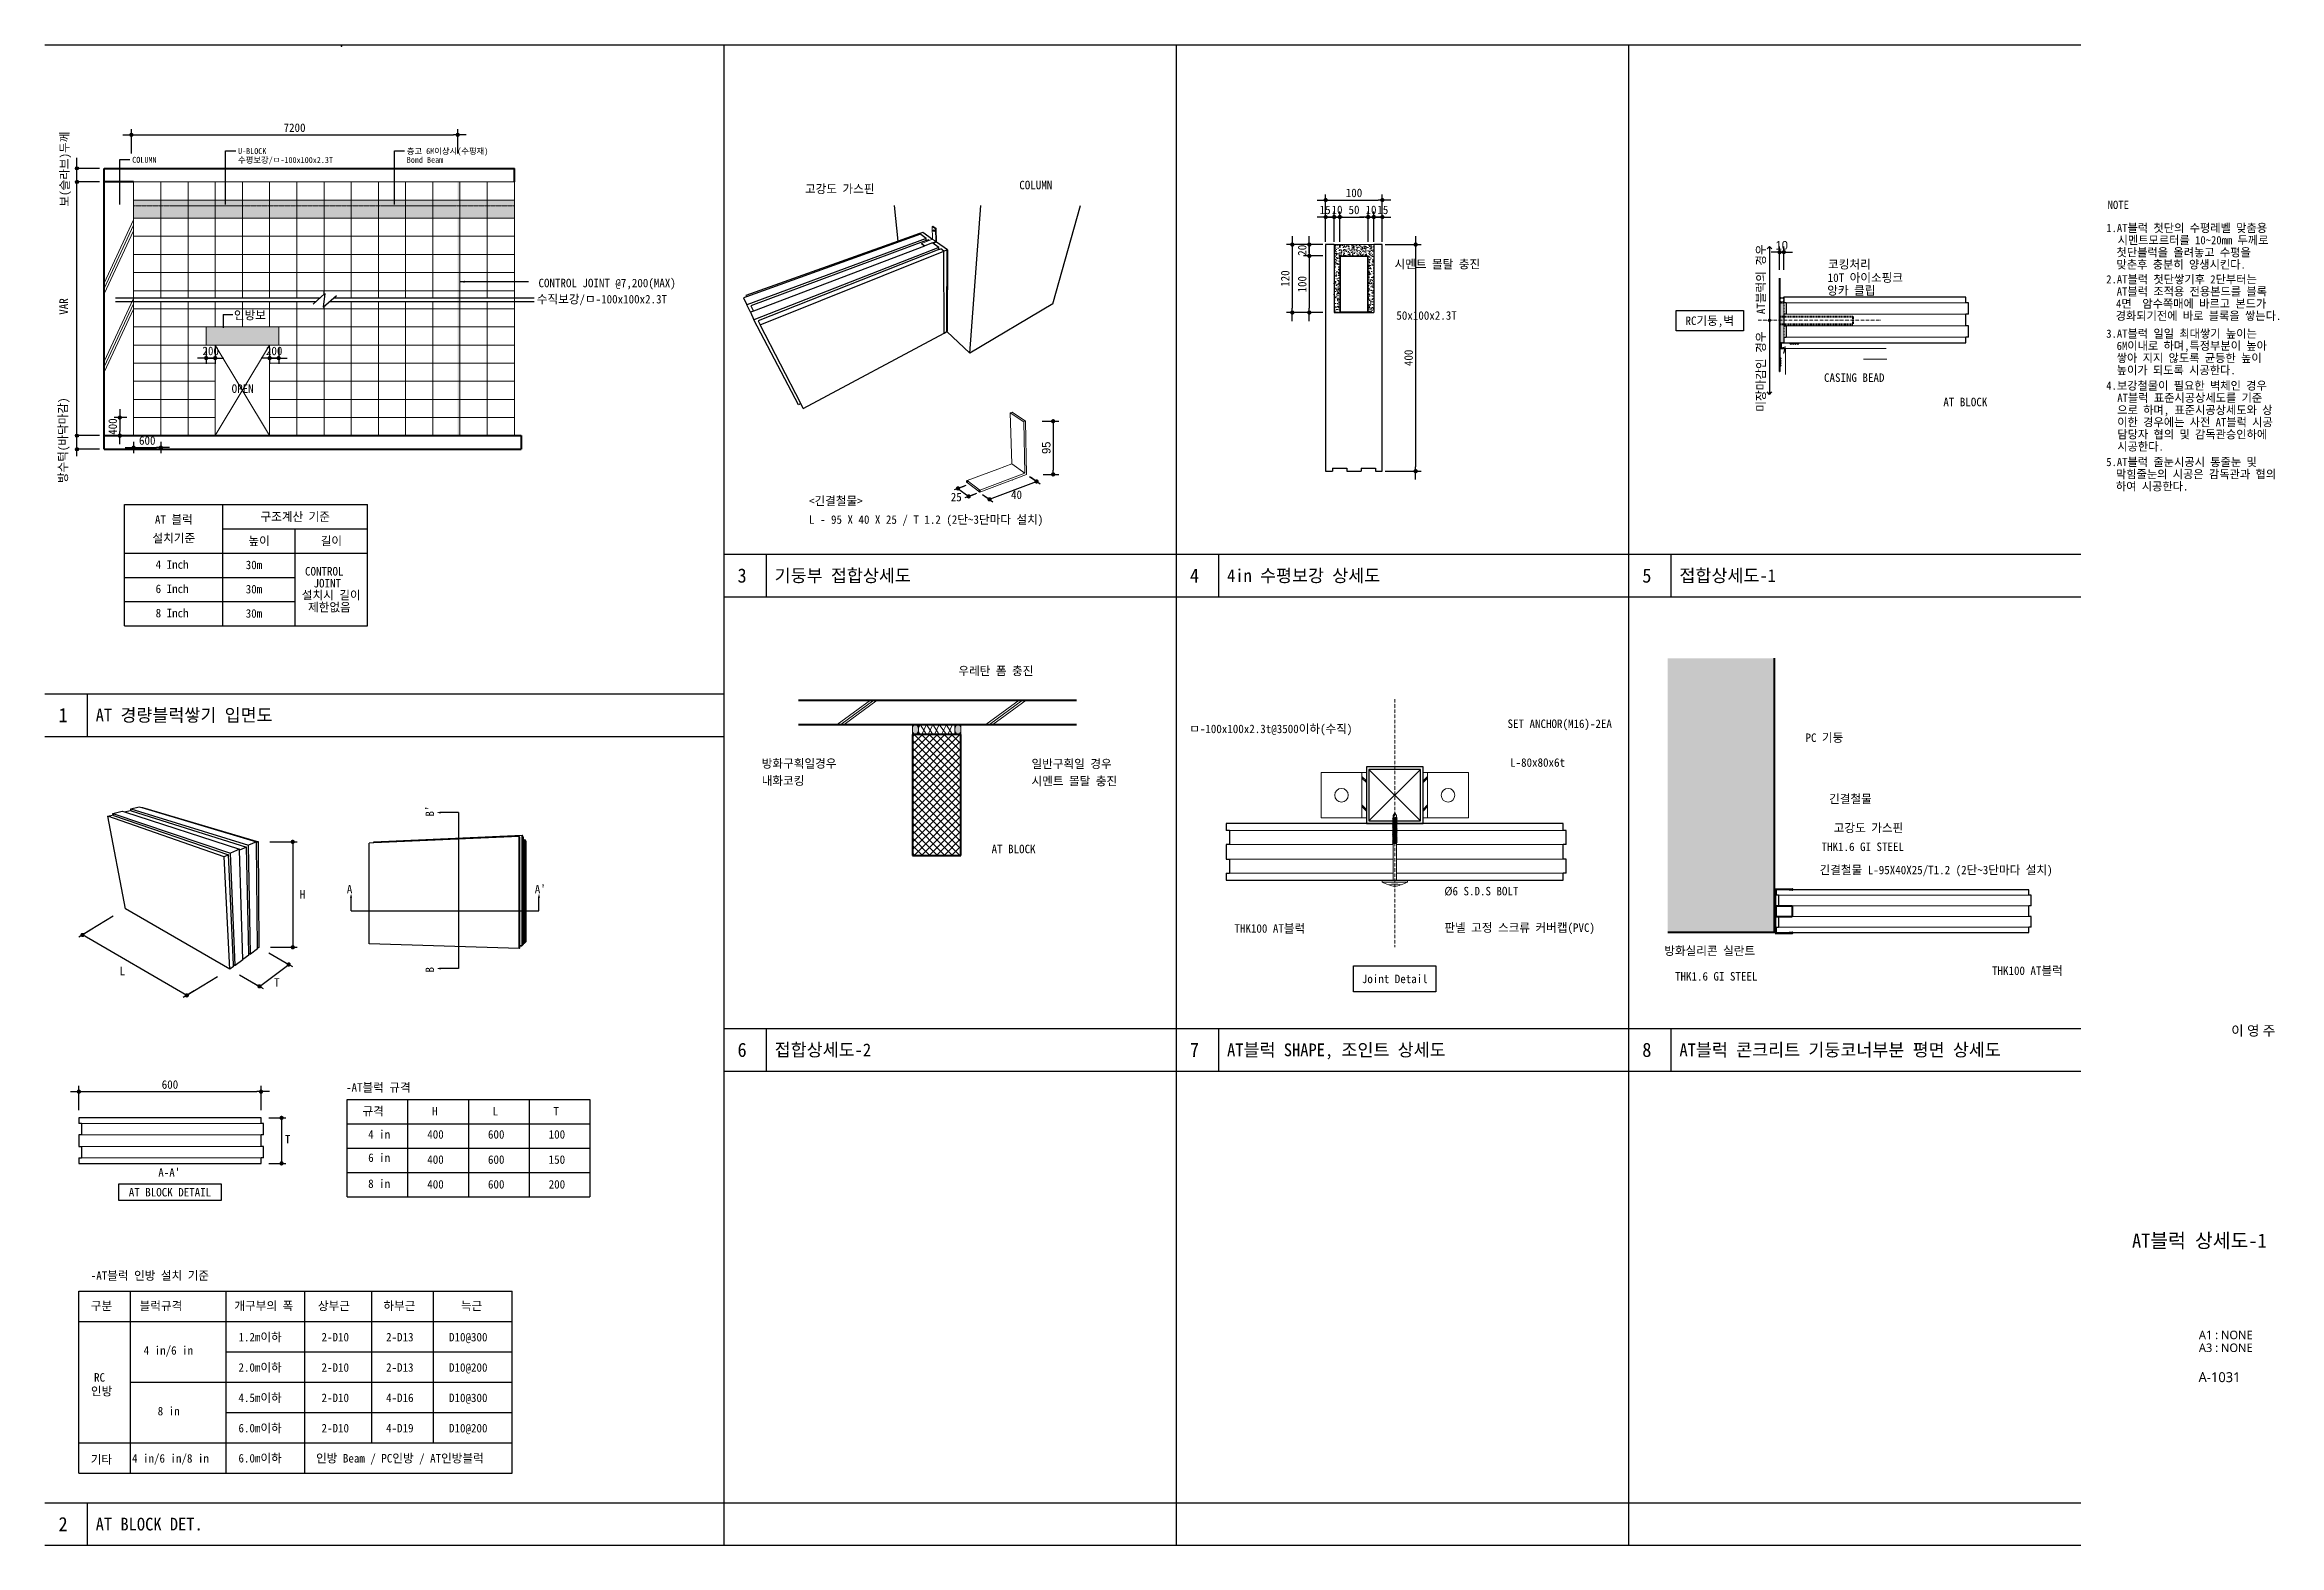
# Model space of a CAD drawing. Header units: millimetres. Extents: x 251300 to 259188, y 17948 to 29188.
# Drawn here: x 251300 to 259188, y 23888 to 29188 of the extents above; entities that cross this region are included whole.
import ezdxf
from ezdxf.enums import TextEntityAlignment as Align

# ---------------------------------------------------------------- set-up
doc = ezdxf.new("R2010")
doc.units = ezdxf.units.MM
doc.header["$MEASUREMENT"] = 0
doc.header["$PDSIZE"] = -10
for name, pattern in [('ACAD_ISO10W100', [18, 12, -3, 0, -3]), ('HID', [2, 1.1, -0.9]), ('HIDDEN2', [0.1875, 0.125, -0.0625])]:
    doc.linetypes.add(name, pattern=pattern)
doc.layers.get('0').update_dxf_attribs({"linetype": 'CONTINUOUS'})
for name, color, linetype, lineweight in [('A-BORD-TEXT', 3, 'CONTINUOUS', 25), ('A-CONC-LIN1', 2, 'CONTINUOUS', 40), ('A-CUTL', 7, 'CONTINUOUS', 25), ('A-DIMS', 7, 'CONTINUOUS', 25), ('A-ELEV-LIN3', 8, 'CONTINUOUS', 18), ('A-MKXS-LEAD', 7, 'CONTINUOUS', 25), ('A-MKXS-TEXT1', 3, 'CONTINUOUS', 25), ('A-WAXM-BLOC', 3, 'CONTINUOUS', 25), ('A-XXXX-FIN2', 6, 'CONTINUOUS', 20), ('A-XXXX-HATC', 8, 'CONTINUOUS', 18), ('A-XXXX-OPEN', 1, 'ACAD_ISO10W100', 15), ('A-XXXX-TABL', 7, 'CONTINUOUS', 25), ('A-XXXX-TXT2', 3, 'CONTINUOUS', 25), ('S-RBAR', 2, 'CONTINUOUS', 40)]:
    doc.layers.add(name, color=color, linetype=linetype, lineweight=lineweight)
for name, color, linetype in [('A-XXXX-SOLD', 252, 'CONTINUOUS'), ('CA-ANNO-TEXT', 3, 'CONTINUOUS'), ('DIM', 7, 'CONTINUOUS'), ('ETC', 6, 'CONTINUOUS'), ('H', 3, 'HIDDEN2'), ('TEX', 3, 'CONTINUOUS'), ('X_외벽 및 지붕패널$0$AA-SECT-STEL', 6, 'CONTINUOUS'), ('X_외벽 및 지붕패널$0$BOLT', 7, 'CONTINUOUS'), ('레이아웃', 6, 'CONTINUOUS'), ('블럭', 5, 'CONTINUOUS'), ('상세', 5, 'CONTINUOUS')]:
    doc.layers.add(name, color=color, linetype=linetype)
doc.styles.add('HSW', font='')
doc.styles.add('HY울릉도L', font='')
doc.styles.get("Standard").update_dxf_attribs({"font": 'SIMPLEX.shx'})
doc.styles.add('돋움체', font='')
doc.styles.add('돋음', font='')
doc.styles.add('맑은고딕', font='malgun.ttf')
doc.styles.get('HSW').set_extended_font_data('DotumChe')
doc.styles.get('HY울릉도L').set_extended_font_data('HYwulM')
doc.styles.get('돋움체').set_extended_font_data('DotumChe')
doc.styles.get('돋음').set_extended_font_data('Dotum')
doc.dimstyles.new('CDIM', dxfattribs={"dimtxt": 3, "dimasz": 1.5, "dimexe": 2, "dimexo": 1, "dimgap": 1, "dimtad": 1, "dimdec": 0, "dimrnd": 0.5, "dimzin": 0, "dimdsep": 32, "dimlunit": 6, "dimtxsty": 'HY울릉도L', "dimblk1": '_CIDOT', "dimblk2": '_CIDOT', "dimsah": 1, "dimcen": 5.5, "dimclrd": 2, "dimclre": 2, "dimclrt": 7, "dimadec": 0, "dimazin": 0, "dimtfac": 1, "dimtdec": 0, "dimtix": 1, "dimtmove": 2, "dimatfit": 1, "dimldrblk": '_CIDOT', "dimfxl": 1, "dimtolj": 1, "dimtzin": 0, "dimlwd": -1, "dimarcsym": 0})
doc.dimstyles.new('ISO-25', dxfattribs={"dimtxt": 2.5, "dimasz": 2.5, "dimexe": 1.25, "dimexo": 0.625, "dimtad": 1, "dimtxsty": 'Standard', "dimcen": 2.5, "dimadec": 0, "dimazin": 0, "dimtfac": 1, "dimtmove": 0, "dimatfit": 3, "dimfxl": 1, "dimarcsym": 0})

msp = doc.modelspace()

# ---------------------------------------------------------------- texts
at = {"layer": 'A-BORD-TEXT', "style": '맑은고딕'}
msp.add_text('이 영 주', height=35, dxfattribs=at).set_placement((259173.663, 25687.852), align=Align.RIGHT)
at = {"layer": 'A-BORD-TEXT', "style": '돋움체'}
msp.add_text('AT블럭 상세도-1', height=50, dxfattribs=at).set_placement((258905.685, 24963.827), align=Align.MIDDLE_CENTER)
at = {"layer": 'A-BORD-TEXT', "style": '맑은고딕'}
for s, height, p in [('A1 : NONE', 30, (258904.008, 24615.712)), ('A3 : NONE', 30, (258904.008, 24570.363)), ('A-1031', 35, (258902.857, 24464.082))]:
    msp.add_text(s, height=height, dxfattribs=at).set_placement(p)
at = {"layer": 'A-MKXS-TEXT1', "style": '돋움체'}
for s, p in [('기둥부 접합상세도', (253876.683, 27312.629)), ('4in 수평보강 상세도', (255473.558, 27312.629)), ('접합상세도-1', (257070.433, 27312.629)), ('AT 경량블럭쌓기 입면도', (251479.808, 26819.772)), ('접합상세도-2', (253876.683, 25637.629)), ('AT블럭 SHAPE, 조인트 상세도', (255473.558, 25637.629)), ('AT블럭 콘크리트 기둥코너부분 평면 상세도', (257070.433, 25637.629)), ('AT BLOCK DET.', (251479.808, 23962.629))]:
    msp.add_text(s, height=45, dxfattribs=at).set_placement(p, align=Align.MIDDLE_LEFT)
at = {"layer": 'A-XXXX-TXT2', "style": '돋움체'}
for s, p in [('보(슬라브)두께', (251384.964, 28615.778)), ('AT블럭의 경우', (257372.983, 28235.854)), ('VAR', (251381.853, 28233.747)), ('미장마감인 경우', (257372.983, 27891.461)), ('방수턱(바닥마감)', (251379.578, 27639.112))]:
    msp.add_text(s, height=30, rotation=90, dxfattribs=at).set_placement(p)
for s, p in [('고강도 가스핀', (253983.763, 28663.242)), ('COLUMN', (254740.168, 28676.897)), ('시멘트 몰탈 충진', (256064.718, 28397.379)), ('코킹처리', (257595.158, 28396.723)), ('CONTROL JOINT @7,200(MAX)', (253042.931, 28330.879)), ('앙카 클립', (257592.106, 28304.384)), ('10T 아이소핑크', (257593.767, 28349.605)), ('인방보', (251967.787, 28217.366)), ('수직보강/ㅁ-100x100x2.3T', (253037.032, 28273.774)), ('50x100x2.3T', (256071.165, 28216.162)), ('CASING BEAD', (257580.758, 27996.649)), ('OPEN', (251959.753, 27957.878)), ('AT BLOCK', (258002.068, 27910.617)), ('40', (254711.064, 27583.123)), ('<긴결철물>', (253997.891, 27560.979)), ('25', (254498.156, 27574.857)), ('L - 95 X 40 X 25 / T 1.2 (2단~3단마다 설치)', (253997.891, 27495.399)), ('4 Inch', (251691.381, 27336.591)), ('30m', (252009.459, 27335.376)), ('CONTROL', (252218.822, 27312.744)), ('JOINT', (252248.916, 27270.64)), ('6 Inch', (251691.381, 27250.876)), ('30m', (252009.459, 27249.662)), ('설치시 길이', (252207.453, 27228.535)), ('제한없음', (252229.522, 27185.763)), ('8 Inch', (251691.381, 27165.162)), ('30m', (252009.459, 27163.947)), ('우레탄 폼 충진', (254525.186, 26960.781)), ('방화구획일경우', (253831.092, 26633.786)), ('일반구획일 경우', (254783.311, 26632.408)), ('내화코킹', (253831.092, 26573.105)), ('시멘트 몰탈 충진', (254783.311, 26571.727)), ('긴결철물', (257598.753, 26508.617)), ('AT BLOCK', (254642.373, 26332.008)), ('긴결철물 L-95X40X25/T1.2 (2단~3단마다 설치)', (257565.238, 26257.725)), ('H', (252200.104, 26171.72)), ('A', (252366.366, 26190.2)), ("A'", (253029.808, 26190.2)), ('L', (251564.516, 25900.993)), ('T', (252109.643, 25860.532)), ('-AT블럭 규격', (252363.598, 25489.663)), ('규격', (252421.907, 25405.787)), ('H', (252667.46, 25405.787)), ('L', (252881.191, 25405.787)), ('T', (253095.477, 25405.787)), ('T', (252147.816, 25306.858)), ('4 in', (252441.701, 25323.969)), ('400', (252650.276, 25323.969)), ('600', (252864.562, 25323.969)), ('100', (253078.847, 25323.969)), ('6 in', (252441.701, 25241.76)), ('400', (252650.276, 25235.018)), ('600', (252864.562, 25235.018)), ('150', (253078.847, 25235.018)), ("A-A'", (251700.776, 25189.411)), ('8 in', (252441.701, 25149.963)), ('400', (252650.276, 25147.653)), ('600', (252864.562, 25147.653)), ('200', (253078.847, 25147.653)), ('-AT블럭 인방 설치 기준', (251462.467, 24825.34)), ('구분', (251462.467, 24718.197)), ('블럭규격', (251634.847, 24718.197)), ('개구부의 폭', (251969.453, 24718.197)), ('상부근', (252264.359, 24718.197)), ('하부근', (252495.385, 24718.197)), ('늑근', (252769.083, 24718.197)), ('1.2m이하', (251983.837, 24607.916)), ('2-D10', (252277.063, 24607.916)), ('2-D13', (252504.854, 24607.916)), ('D10@300', (252727.059, 24607.916)), ('4 in/6 in', (251649.058, 24560.991)), ('2.0m이하', (251983.837, 24500.773)), ('RC', (251474.009, 24465.729)), ('2-D10', (252277.063, 24500.773)), ('2-D13', (252504.854, 24500.773)), ('D10@200', (252727.059, 24500.773)), ('인방', (251463.048, 24416.93)), ('8 in', (251698.626, 24346.705)), ('4.5m이하', (251983.837, 24393.63)), ('2-D10', (252277.063, 24393.63)), ('4-D16', (252504.854, 24393.63)), ('D10@300', (252727.059, 24393.63)), ('6.0m이하', (251983.837, 24286.487)), ('2-D10', (252277.063, 24286.487)), ('4-D19', (252504.854, 24286.487)), ('D10@200', (252727.059, 24286.487)), ('기타', (251462.467, 24175.485)), ('4 in/6 in/8 in', (251608.047, 24179.749)), ('6.0m이하', (251983.837, 24180.241))]:
    msp.add_text(s, height=30, dxfattribs=at).set_placement(p)
for s, height, p in [('NOTE', 29, (258582.032, 28621.826)), ('1.AT블럭 첫단의 수평레벨 맞춤용 ', 29, (258577.032, 28540.193)), ('시멘트모르터를 10~20mm 두께로 ', 29, (258617.125, 28497.176)), ('첫단블럭을 올려놓고 수평을 ', 29, (258613.224, 28454.159)), ('맞춘후 충분히 양생시킨다.    ', 29, (258613.224, 28411.143)), ('2.AT블럭 첫단쌓기후 2단부터는', 29, (258577.032, 28358.943)), ('   AT블럭 조적용 전용본드를 블록', 29, (258557.915, 28315.926)), ('  경화되기전에 바로 블록을 쌓는다.', 29, (258572.86, 28229.893)), ('  4면  암수쪽매에 바르고 본드가 ', 29, (258574.232, 28272.909)), ('3.AT블럭 일일 최대쌓기 높이는', 29, (258577.032, 28167.059)), ('쌓아 지지 않도록 균등한 높이', 29, (258613.956, 28081.026)), ('  6M이내로 하며,특정부분이 높아', 29, (258576.374, 28124.043)), ('  높이가 되도록 시공한다.', 29, (258576.374, 28038.009)), ('4.보강철물이 필요한 벽체인 경우 ', 29, (258577.032, 27983.393)), ('  AT블럭 표준시공상세도를 기준', 29, (258578.443, 27940.376)), ('  으로 하며, 표준시공상세도와 상', 29, (258578.443, 27897.359)), ('  이한 경우에는 사전 AT블럭 시공', 29, (258578.443, 27854.343)), ('  시공한다.', 29, (258578.443, 27768.309)), ('  담당자 협의 및 감독관승인하에', 29, (258578.443, 27811.326)), ('5.AT블럭 줄눈시공시 통줄눈 및', 29, (258577.032, 27713.693)), ('  막힘줄눈의 시공은 감독관과 협의 ', 29, (258573.59, 27670.676)), ('  하여 시공한다.', 29, (258573.59, 27627.659)), ('SET ANCHOR(M16)-2EA', 30, (256463.672, 26789.206)), ('PC 기둥', 30, (257515.367, 26739.938)), ('L-80x80x6t', 30, (256472.662, 26652.328)), ('%%C6 S.D.S BOLT ', 30, (256240.622, 26198.089)), ('판넬 고정 스크류 커버캡(PVC)', 30, (256240.622, 26069.046)), ('THK100 AT블럭', 30, (258173.747, 25917.094))]:
    msp.add_text(s, height=height, dxfattribs=at).set_placement(p, align=Align.MIDDLE_LEFT)
for s, p in [('RC기둥,벽', (257177.367, 28212.555)), ('구조계산 기준', (252184.173, 27520.486)), ('설치기준', (251755.602, 27444.772)), ('AT 블럭', (251755.602, 27510.486)), ('높이', (252056.676, 27434.772)), ('길이', (252311.671, 27434.772)), ('AT BLOCK DETAIL', (251742.045, 25134.759)), ('인방 Beam / PC인방 / AT인방블럭', (252553.724, 24195.11))]:
    msp.add_text(s, height=30, dxfattribs=at).set_placement(p, align=Align.MIDDLE_CENTER)
for s, p in [('ㅁ-100x100x2.3t@3500이하(수직)', (255915.859, 26771.151)), ('고강도 가스핀', (257860.481, 26421.457)), ('THK1.6 GI STEEL ', (257882.338, 26354.647)), ('THK100 AT블럭', (255749.34, 26066.27)), ('방화실리콘 실란트 ', (257356.905, 25987.492)), ('THK1.6 GI STEEL ', (257365.036, 25897.117))]:
    msp.add_text(s, height=30, dxfattribs=at).set_placement(p, align=Align.MIDDLE_RIGHT)
msp.add_text('Joint Detail', height=30, dxfattribs=at).set_placement((256065.568, 25888.785), align=Align.MIDDLE)
at = {"layer": 'CA-ANNO-TEXT', "style": '돋움체'}
for s, p in [('3', (253761.63, 27312.629)), ('4', (255358.505, 27312.629)), ('5', (256955.38, 27312.629)), ('1', (251364.755, 26819.772)), ('6', (253761.63, 25637.629)), ('7', (255358.505, 25637.629)), ('8', (256955.38, 25637.629)), ('2', (251364.755, 23962.629))]:
    msp.add_text(s, height=50, dxfattribs=at).set_placement(p, align=Align.MIDDLE_CENTER)
at = {"layer": 'TEX', "style": 'HSW'}
for s, p in [('COLUMN', (251608.756, 28770.397)), ('수평보강/ㅁ-100x100x2.3T', (251982.292, 28769.756)), ('U-BLOCK', (251982.292, 28801.137)), ('층고 6M이상시(수평재)', (252577.987, 28801.137)), ('Bond Beam', (252577.987, 28770.278))]:
    msp.add_text(s, height=21, dxfattribs=at).set_placement(p)
for s, p in [("B'", (252674.12, 26461.538)), ('B', (252674.12, 25910.778))]:
    msp.add_text(s, height=30, rotation=90, dxfattribs=at).set_placement(p)

# ---------------------------------------------------------------- blocks, each defined once
blk = doc.blocks.new('AUDIT_I_191129124451-1')
at = {"layer": 'X_외벽 및 지붕패널$0$AA-SECT-STEL'}
for p, q in [((-12.5, 87.5), (-12.5, -12.5)), ((87.5, 87.5), (-12.5, 87.5)), ((-8, 83), (-8, -8)), ((83, 83), (-8, 83)), ((83, -8), (83, 83)), ((87.5, -12.5), (87.5, 87.5)), ((-12.5, -12.5), (87.5, -12.5)), ((-8, -8), (83, -8))]:
    blk.add_line(p, q, dxfattribs=at)
at = {"layer": 'X_외벽 및 지붕패널$0$AA-SECT-STEL', "color": 16}
for p, q in [((-8, -8), (83, 83)), ((-8, 83), (83, -8))]:
    blk.add_line(p, q, dxfattribs=at)
blk = doc.blocks.new('_Dot')
at = {"color": 0, "linetype": 'ByBlock', "lineweight": -2}
blk.add_line((-0.5, 0), (-1, 0), dxfattribs=at)
at = {"color": 0, "linetype": 'ByBlock', "const_width": 0.5}
blk.add_lwpolyline([(-0.25, 0, 1), (0.25, 0, 1)], format="xyb", close=True, dxfattribs=at)
blk = doc.blocks.new('*D78')
at = {"layer": 'DIM', "color": 7, "lineweight": -2, "transparency": 16777216}
for p, q in [((257408.9, 28454.9), (257393.9, 28454.9)), ((257423.9, 28392.9), (257423.9, 28474.9)), ((257423.9, 28454.9), (257439, 28454.9)), ((257439, 28392.9), (257439, 28474.9)), ((257454, 28454.9), (257469, 28454.9))]:
    blk.add_line(p, q, dxfattribs=at)
at = {"layer": 'DIM', "color": 7, "lineweight": -2, "transparency": 16777216, "xscale": 15, "yscale": 15, "zscale": 15}
blk.add_blockref('_Dot', (257423.9, 28454.9), dxfattribs=at)
at = {"layer": 'DIM', "color": 7, "lineweight": -2, "transparency": 16777216, "xscale": 15, "yscale": 15, "zscale": 15, "rotation": 180}
blk.add_blockref('_Dot', (257439, 28454.9), dxfattribs=at)
at = {"layer": 'DIM', "color": 3, "transparency": 16777216, "insert": (257431.5, 28478.9), "char_height": 30, "attachment_point": 5, "style": '돋음'}
blk.add_mtext('10', dxfattribs=at)
blk = doc.blocks.new('RR')
at = {"layer": 'A-WAXM-BLOC'}
for p, q in [((149689, 52075), (145189, 52075)), ((145189, 52075), (145189, 51938)), ((145249, 51938), (145189, 51938)), ((145249, 51938), (145249, 51657)), ((149689, 51938), (149689, 52075)), ((149749, 51938), (149689, 51938)), ((149749, 51657), (149749, 51938)), ((145189, 51657), (145189, 51368)), ((145249, 51657), (145189, 51657)), ((145189, 51368), (145249, 51368)), ((145249, 51368), (145249, 51087)), ((149689, 51368), (149689, 51657)), ((149749, 51657), (149689, 51657)), ((149749, 51368), (149689, 51368)), ((149749, 51087), (149749, 51368)), ((145189, 51087), (145189, 50950)), ((145189, 51087), (145249, 51087)), ((145189, 50950), (149689, 50950)), ((149689, 50950), (149689, 51087)), ((149749, 51087), (149689, 51087))]:
    blk.add_line(p, q, dxfattribs=at)
at = {"layer": 'A-XXXX-HATC', "ltscale": 2}
for p, q in [((149689, 51938), (145249, 51938)), ((149689, 51657), (145249, 51657)), ((149689, 51368), (145249, 51368)), ((149689, 51087), (145249, 51087)), ((147735, 50545), (147157, 50545))]:
    blk.add_line(p, q, dxfattribs=at)
blk = doc.blocks.new('_CIDOT')
at = {"color": 0, "linetype": 'ByBlock'}
blk.add_line((2, 0), (-1, 0), dxfattribs=at)
at = {"color": 0, "linetype": 'ByBlock', "const_width": 0.5}
blk.add_lwpolyline([(-0.25, 0, 1), (0.25, 0, 1)], format="xyb", close=True, dxfattribs=at)
blk = doc.blocks.new('*D75')
at = {"layer": 'A-DIMS', "lineweight": -2, "transparency": 16777216}
for p, q in [((251420.6, 25424.7), (251420.6, 25509.9)), ((252063.5, 25424.7), (252063.5, 25509.9))]:
    blk.add_line(p, q, dxfattribs=at)
at = {"layer": 'A-DIMS', "transparency": 16777216}
blk.add_line((251435.6, 25489.9), (252048.5, 25489.9), dxfattribs=at)
at = {"layer": 'A-DIMS', "transparency": 16777216, "xscale": 15, "yscale": 15, "zscale": 15, "rotation": 180}
blk.add_blockref('_CIDOT', (251420.6, 25489.9), dxfattribs=at)
at = {"layer": 'A-DIMS', "transparency": 16777216, "xscale": 15, "yscale": 15, "zscale": 15}
blk.add_blockref('_CIDOT', (252063.5, 25489.9), dxfattribs=at)
at = {"layer": 'A-DIMS', "color": 3, "transparency": 16777216, "insert": (251742, 25514.9), "char_height": 30, "attachment_point": 5, "style": '돋움체'}
blk.add_mtext('\\A1;600', dxfattribs=at)
blk = doc.blocks.new('*D76')
at = {"layer": 'A-DIMS', "lineweight": -2, "transparency": 16777216}
for p, q in [((255821.6, 28491.5), (255821.6, 28658.9)), ((256021.6, 28491.5), (256021.6, 28658.9))]:
    blk.add_line(p, q, dxfattribs=at)
at = {"layer": 'A-DIMS', "transparency": 16777216}
blk.add_line((255836.6, 28638.9), (256006.6, 28638.9), dxfattribs=at)
at = {"layer": 'A-DIMS', "transparency": 16777216, "xscale": 15, "yscale": 15, "zscale": 15, "rotation": 180}
blk.add_blockref('_CIDOT', (255821.6, 28638.9), dxfattribs=at)
at = {"layer": 'A-DIMS', "transparency": 16777216, "xscale": 15, "yscale": 15, "zscale": 15}
blk.add_blockref('_CIDOT', (256021.6, 28638.9), dxfattribs=at)
at = {"layer": 'A-DIMS', "color": 3, "transparency": 16777216, "insert": (255921.6, 28664), "char_height": 30, "attachment_point": 5, "style": '돋움체'}
blk.add_mtext('\\A1;100', dxfattribs=at)
blk = doc.blocks.new('*D77')
at = {"layer": 'A-DIMS', "lineweight": -2, "transparency": 16777216}
for p, q in [((256031.6, 28481.5), (256159.3, 28481.5)), ((256031.6, 27681.5), (256159.3, 27681.5))]:
    blk.add_line(p, q, dxfattribs=at)
at = {"layer": 'A-DIMS', "transparency": 16777216}
blk.add_line((256139.3, 28466.5), (256139.3, 27696.5), dxfattribs=at)
at = {"layer": 'A-DIMS', "transparency": 16777216, "xscale": 15, "yscale": 15, "zscale": 15}
for p, rotation in [((256139.3, 28481.5), 90), ((256139.3, 27681.5), 270)]:
    blk.add_blockref('_CIDOT', p, dxfattribs=dict(at, rotation=rotation))
at = {"layer": 'A-DIMS', "color": 3, "transparency": 16777216, "insert": (256114.3, 28081.5), "char_height": 30, "attachment_point": 5, "rotation": 90, "style": '돋움체'}
blk.add_mtext('\\A1;400', dxfattribs=at)
blk = doc.blocks.new('*D70')
at = {"layer": 'A-DIMS', "lineweight": -2, "transparency": 16777216}
for p, q in [((251613.8, 27784.7), (251613.8, 27744.4)), ((251709.8, 27784.7), (251709.8, 27744.4))]:
    blk.add_line(p, q, dxfattribs=at)
at = {"layer": 'A-DIMS', "transparency": 16777216}
blk.add_line((251628.8, 27764.4), (251694.8, 27764.4), dxfattribs=at)
at = {"layer": 'A-DIMS', "transparency": 16777216, "xscale": 15, "yscale": 15, "zscale": 15, "rotation": 180}
blk.add_blockref('_CIDOT', (251613.8, 27764.4), dxfattribs=at)
at = {"layer": 'A-DIMS', "transparency": 16777216, "xscale": 15, "yscale": 15, "zscale": 15}
blk.add_blockref('_CIDOT', (251709.8, 27764.4), dxfattribs=at)
at = {"layer": 'A-DIMS', "color": 3, "transparency": 16777216, "insert": (251661.8, 27789.4), "char_height": 30, "attachment_point": 5, "style": '돋움체'}
blk.add_mtext('\\A1;600', dxfattribs=at)
blk = doc.blocks.new('*D71')
at = {"layer": 'A-DIMS', "lineweight": -2, "transparency": 16777216}
for p, q in [((251589.6, 27870.8), (251545, 27870.8)), ((251589.6, 27806.8), (251545, 27806.8))]:
    blk.add_line(p, q, dxfattribs=at)
at = {"layer": 'A-DIMS', "transparency": 16777216}
blk.add_line((251565, 27855.8), (251565, 27821.8), dxfattribs=at)
at = {"layer": 'A-DIMS', "transparency": 16777216, "xscale": 15, "yscale": 15, "zscale": 15}
for p, rotation in [((251565, 27870.8), 90), ((251565, 27806.8), 270)]:
    blk.add_blockref('_CIDOT', p, dxfattribs=dict(at, rotation=rotation))
at = {"layer": 'A-DIMS', "color": 3, "transparency": 16777216, "insert": (251540, 27838.8), "char_height": 30, "attachment_point": 5, "rotation": 90, "style": '돋움체'}
blk.add_mtext('\\A1;400', dxfattribs=at)
blk = doc.blocks.new('*D72')
at = {"layer": 'A-DIMS', "lineweight": -2, "transparency": 16777216}
for p, q in [((251605.8, 28803.8), (251605.8, 28889.2)), ((252757.8, 28803.8), (252757.8, 28889.2))]:
    blk.add_line(p, q, dxfattribs=at)
at = {"layer": 'A-DIMS', "transparency": 16777216}
blk.add_line((251620.8, 28869.2), (252742.8, 28869.2), dxfattribs=at)
at = {"layer": 'A-DIMS', "transparency": 16777216, "xscale": 15, "yscale": 15, "zscale": 15, "rotation": 180}
blk.add_blockref('_CIDOT', (251605.8, 28869.2), dxfattribs=at)
at = {"layer": 'A-DIMS', "transparency": 16777216, "xscale": 15, "yscale": 15, "zscale": 15}
blk.add_blockref('_CIDOT', (252757.8, 28869.2), dxfattribs=at)
at = {"layer": 'A-DIMS', "color": 3, "transparency": 16777216, "insert": (252181.8, 28894.2), "char_height": 30, "attachment_point": 5, "style": '돋움체'}
blk.add_mtext('\\A1;7200', dxfattribs=at)
blk = doc.blocks.new('*D73')
at = {"layer": 'A-DIMS', "lineweight": -2, "transparency": 16777216}
for p, q in [((252093.8, 28116.9), (252093.8, 28060.8)), ((252125.8, 28116.9), (252125.8, 28060.8))]:
    blk.add_line(p, q, dxfattribs=at)
at = {"layer": 'A-DIMS', "transparency": 16777216}
for p, q in [((252078.8, 28080.8), (252063.8, 28080.8)), ((252093.8, 28080.8), (252125.8, 28080.8)), ((252140.8, 28080.8), (252155.8, 28080.8))]:
    blk.add_line(p, q, dxfattribs=at)
at = {"layer": 'A-DIMS', "transparency": 16777216, "xscale": 15, "yscale": 15, "zscale": 15}
blk.add_blockref('_CIDOT', (252093.8, 28080.8), dxfattribs=at)
at = {"layer": 'A-DIMS', "transparency": 16777216, "xscale": 15, "yscale": 15, "zscale": 15, "rotation": 180}
blk.add_blockref('_CIDOT', (252125.8, 28080.8), dxfattribs=at)
at = {"layer": 'A-DIMS', "color": 3, "transparency": 16777216, "insert": (252109.8, 28105.8), "char_height": 30, "attachment_point": 5, "style": '돋움체'}
blk.add_mtext('\\A1;200', dxfattribs=at)
blk = doc.blocks.new('*D74')
at = {"layer": 'A-DIMS', "lineweight": -2, "transparency": 16777216}
for p, q in [((251869.8, 28116.9), (251869.8, 28060.8)), ((251901.8, 28116.9), (251901.8, 28060.8))]:
    blk.add_line(p, q, dxfattribs=at)
at = {"layer": 'A-DIMS', "transparency": 16777216}
for p, q in [((251854.8, 28080.8), (251839.8, 28080.8)), ((251869.8, 28080.8), (251901.8, 28080.8)), ((251916.8, 28080.8), (251931.8, 28080.8))]:
    blk.add_line(p, q, dxfattribs=at)
at = {"layer": 'A-DIMS', "transparency": 16777216, "xscale": 15, "yscale": 15, "zscale": 15}
blk.add_blockref('_CIDOT', (251869.8, 28080.8), dxfattribs=at)
at = {"layer": 'A-DIMS', "transparency": 16777216, "xscale": 15, "yscale": 15, "zscale": 15, "rotation": 180}
blk.add_blockref('_CIDOT', (251901.8, 28080.8), dxfattribs=at)
at = {"layer": 'A-DIMS', "color": 3, "transparency": 16777216, "insert": (251885.8, 28105.8), "char_height": 30, "attachment_point": 5, "style": '돋움체'}
blk.add_mtext('\\A1;200', dxfattribs=at)
blk = doc.blocks.new('*D69')
at = {"layer": 'DIM', "color": 7, "lineweight": -2, "transparency": 16777216}
for p, q in [((254821, 27857.8), (254879.6, 27857.8)), ((254859.6, 27842.8), (254859.6, 27684.9)), ((254824.6, 27669.9), (254879.6, 27669.9))]:
    blk.add_line(p, q, dxfattribs=at)
at = {"layer": 'DIM', "color": 7, "lineweight": -2, "transparency": 16777216, "xscale": 15, "yscale": 15, "zscale": 15}
for p, rotation in [((254859.6, 27857.8), 90), ((254859.6, 27669.9), 270)]:
    blk.add_blockref('_Dot', p, dxfattribs=dict(at, rotation=rotation))
at = {"layer": 'DIM', "color": 3, "transparency": 16777216, "insert": (254835.6, 27763.8), "char_height": 30, "attachment_point": 5, "rotation": 90, "style": '돋음'}
blk.add_mtext('95', dxfattribs=at)
blk = doc.blocks.new('*D79')
at = {"layer": 'A-DIMS', "lineweight": -2, "transparency": 16777216}
for p, q in [((255811.6, 28481.5), (255683.8, 28481.5)), ((255811.6, 28241.5), (255683.8, 28241.5))]:
    blk.add_line(p, q, dxfattribs=at)
at = {"layer": 'A-DIMS', "transparency": 16777216}
blk.add_line((255703.8, 28466.5), (255703.8, 28256.5), dxfattribs=at)
at = {"layer": 'A-DIMS', "transparency": 16777216, "xscale": 15, "yscale": 15, "zscale": 15}
for p, rotation in [((255703.8, 28481.5), 90), ((255703.8, 28241.5), 270)]:
    blk.add_blockref('_CIDOT', p, dxfattribs=dict(at, rotation=rotation))
at = {"layer": 'A-DIMS', "color": 3, "transparency": 16777216, "insert": (255678.8, 28361.5), "char_height": 30, "attachment_point": 5, "rotation": 90, "style": '돋움체'}
blk.add_mtext('\\A1;120', dxfattribs=at)
blk = doc.blocks.new('*D80')
at = {"layer": 'A-DIMS', "transparency": 16777216}
for p, q in [((255976.6, 28578.9), (255961.6, 28578.9)), ((255991.6, 28578.9), (256021.6, 28578.9)), ((256036.6, 28578.9), (256051.6, 28578.9))]:
    blk.add_line(p, q, dxfattribs=at)
at = {"layer": 'A-DIMS', "lineweight": -2, "transparency": 16777216}
for p, q in [((255991.6, 28491.5), (255991.6, 28598.9)), ((256021.6, 28491.5), (256021.6, 28598.9))]:
    blk.add_line(p, q, dxfattribs=at)
at = {"layer": 'A-DIMS', "transparency": 16777216, "xscale": 15, "yscale": 15, "zscale": 15}
blk.add_blockref('_CIDOT', (255991.6, 28578.9), dxfattribs=at)
at = {"layer": 'A-DIMS', "transparency": 16777216, "xscale": 15, "yscale": 15, "zscale": 15, "rotation": 180}
blk.add_blockref('_CIDOT', (256021.6, 28578.9), dxfattribs=at)
at = {"layer": 'A-DIMS', "color": 3, "transparency": 16777216, "insert": (256023.3, 28604), "char_height": 30, "attachment_point": 5, "style": '돋움체'}
blk.add_mtext('\\A1;15', dxfattribs=at)
blk = doc.blocks.new('*D81')
at = {"layer": 'A-DIMS', "transparency": 16777216}
for p, q in [((255956.6, 28578.9), (255941.6, 28578.9)), ((255971.6, 28578.9), (255991.6, 28578.9)), ((256006.6, 28578.9), (256021.6, 28578.9))]:
    blk.add_line(p, q, dxfattribs=at)
at = {"layer": 'A-DIMS', "lineweight": -2, "transparency": 16777216}
for p, q in [((255971.6, 28491.5), (255971.6, 28598.9)), ((255991.6, 28491.5), (255991.6, 28598.9))]:
    blk.add_line(p, q, dxfattribs=at)
at = {"layer": 'A-DIMS', "transparency": 16777216, "xscale": 15, "yscale": 15, "zscale": 15}
blk.add_blockref('_CIDOT', (255971.6, 28578.9), dxfattribs=at)
at = {"layer": 'A-DIMS', "transparency": 16777216, "xscale": 15, "yscale": 15, "zscale": 15, "rotation": 180}
blk.add_blockref('_CIDOT', (255991.6, 28578.9), dxfattribs=at)
at = {"layer": 'A-DIMS', "color": 3, "transparency": 16777216, "insert": (255981.6, 28604), "char_height": 30, "attachment_point": 5, "style": '돋움체'}
blk.add_mtext('\\A1;10', dxfattribs=at)
blk = doc.blocks.new('*D82')
at = {"layer": 'A-DIMS', "lineweight": -2, "transparency": 16777216}
for p, q in [((255871.6, 28491.5), (255871.6, 28598.9)), ((255971.6, 28491.5), (255971.6, 28598.9))]:
    blk.add_line(p, q, dxfattribs=at)
at = {"layer": 'A-DIMS', "transparency": 16777216}
blk.add_line((255886.6, 28578.9), (255956.6, 28578.9), dxfattribs=at)
at = {"layer": 'A-DIMS', "transparency": 16777216, "xscale": 15, "yscale": 15, "zscale": 15, "rotation": 180}
blk.add_blockref('_CIDOT', (255871.6, 28578.9), dxfattribs=at)
at = {"layer": 'A-DIMS', "transparency": 16777216, "xscale": 15, "yscale": 15, "zscale": 15}
blk.add_blockref('_CIDOT', (255971.6, 28578.9), dxfattribs=at)
at = {"layer": 'A-DIMS', "color": 3, "transparency": 16777216, "insert": (255921.6, 28604), "char_height": 30, "attachment_point": 5, "style": '돋움체'}
blk.add_mtext('\\A1;50', dxfattribs=at)
blk = doc.blocks.new('*D83')
at = {"layer": 'A-DIMS', "transparency": 16777216}
for p, q in [((255806.6, 28578.9), (255791.6, 28578.9)), ((255851.6, 28578.9), (255821.6, 28578.9)), ((255866.6, 28578.9), (255881.6, 28578.9))]:
    blk.add_line(p, q, dxfattribs=at)
at = {"layer": 'A-DIMS', "lineweight": -2, "transparency": 16777216}
for p, q in [((255821.6, 28491.5), (255821.6, 28598.9)), ((255851.6, 28491.5), (255851.6, 28598.9))]:
    blk.add_line(p, q, dxfattribs=at)
at = {"layer": 'A-DIMS', "transparency": 16777216, "xscale": 15, "yscale": 15, "zscale": 15}
blk.add_blockref('_CIDOT', (255821.6, 28578.9), dxfattribs=at)
at = {"layer": 'A-DIMS', "transparency": 16777216, "xscale": 15, "yscale": 15, "zscale": 15, "rotation": 180}
blk.add_blockref('_CIDOT', (255851.6, 28578.9), dxfattribs=at)
at = {"layer": 'A-DIMS', "color": 3, "transparency": 16777216, "insert": (255819.9, 28604), "char_height": 30, "attachment_point": 5, "style": '돋움체'}
blk.add_mtext('\\A1;15', dxfattribs=at)
blk = doc.blocks.new('*D84')
at = {"layer": 'A-DIMS', "transparency": 16777216}
for p, q in [((255836.6, 28578.9), (255821.6, 28578.9)), ((255871.6, 28578.9), (255851.6, 28578.9)), ((255886.6, 28578.9), (255901.6, 28578.9))]:
    blk.add_line(p, q, dxfattribs=at)
at = {"layer": 'A-DIMS', "lineweight": -2, "transparency": 16777216}
for p, q in [((255851.6, 28491.5), (255851.6, 28598.9)), ((255871.6, 28491.5), (255871.6, 28598.9))]:
    blk.add_line(p, q, dxfattribs=at)
at = {"layer": 'A-DIMS', "transparency": 16777216, "xscale": 15, "yscale": 15, "zscale": 15}
blk.add_blockref('_CIDOT', (255851.6, 28578.9), dxfattribs=at)
at = {"layer": 'A-DIMS', "transparency": 16777216, "xscale": 15, "yscale": 15, "zscale": 15, "rotation": 180}
blk.add_blockref('_CIDOT', (255871.6, 28578.9), dxfattribs=at)
at = {"layer": 'A-DIMS', "color": 3, "transparency": 16777216, "insert": (255861.6, 28604), "char_height": 30, "attachment_point": 5, "style": '돋움체'}
blk.add_mtext('\\A1;10', dxfattribs=at)
blk = doc.blocks.new('*D85')
at = {"layer": 'A-DIMS', "lineweight": -2, "transparency": 16777216}
for p, q in [((255811.6, 28441.5), (255743.8, 28441.5)), ((255811.6, 28241.5), (255743.8, 28241.5))]:
    blk.add_line(p, q, dxfattribs=at)
at = {"layer": 'A-DIMS', "transparency": 16777216}
blk.add_line((255763.8, 28426.5), (255763.8, 28256.5), dxfattribs=at)
at = {"layer": 'A-DIMS', "transparency": 16777216, "xscale": 15, "yscale": 15, "zscale": 15}
for p, rotation in [((255763.8, 28441.5), 90), ((255763.8, 28241.5), 270)]:
    blk.add_blockref('_CIDOT', p, dxfattribs=dict(at, rotation=rotation))
at = {"layer": 'A-DIMS', "color": 3, "transparency": 16777216, "insert": (255738.8, 28341.5), "char_height": 30, "attachment_point": 5, "rotation": 90, "style": '돋움체'}
blk.add_mtext('\\A1;100', dxfattribs=at)
blk = doc.blocks.new('*D86')
at = {"layer": 'A-DIMS', "lineweight": -2, "transparency": 16777216}
for p, q in [((255811.6, 28481.5), (255743.8, 28481.5)), ((255811.6, 28441.5), (255743.8, 28441.5))]:
    blk.add_line(p, q, dxfattribs=at)
at = {"layer": 'A-DIMS', "transparency": 16777216}
for p, q in [((255763.8, 28496.5), (255763.8, 28511.5)), ((255763.8, 28481.5), (255763.8, 28441.5)), ((255763.8, 28426.5), (255763.8, 28411.5))]:
    blk.add_line(p, q, dxfattribs=at)
at = {"layer": 'A-DIMS', "transparency": 16777216, "xscale": 15, "yscale": 15, "zscale": 15}
for p, rotation in [((255763.8, 28481.5), 270), ((255763.8, 28441.5), 90)]:
    blk.add_blockref('_CIDOT', p, dxfattribs=dict(at, rotation=rotation))
at = {"layer": 'A-DIMS', "color": 3, "transparency": 16777216, "insert": (255738.8, 28461.5), "char_height": 30, "attachment_point": 5, "rotation": 90, "style": '돋움체'}
blk.add_mtext('\\A1;20', dxfattribs=at)

# ---------------------------------------------------------------- dimensions: what is measured, and where the dimension line sits
at = {"layer": 'A-DIMS'}
for base, p1, p2, text, picture, middle in [((252757.788, 28869.215), (251605.788, 28793.825), (252757.788, 28793.825), '7200', '*D72', (252181.788, 28894.235)), ((251709.788, 27764.402), (251613.788, 27794.695), (251709.788, 27794.695), '600', '*D70', (251661.788, 27789.422)), ((252063.473, 25489.898), (251420.616, 25414.735), (252063.473, 25414.735), '600', '*D75', (251742.045, 25514.918))]:
    dim = msp.add_linear_dim(base=base, p1=p1, p2=p2, text=text, dimstyle='CDIM', override={"dimscale": 10, "dimtxsty": '돋움체', "dimclrd": 256, "dimclre": 256, "dimclrt": 3}, dxfattribs=at)
    dim.commit()
    dim.dimension.update_dxf_attribs({"geometry": picture, "text_midpoint": middle})
for base, p1, p2, picture, middle in [((256021.584, 28638.949), (255821.584, 28481.501), (256021.584, 28481.501), '*D76', (255921.584, 28663.969)), ((255971.584, 28578.949), (255871.584, 28481.501), (255971.584, 28481.501), '*D82', (255921.584, 28603.969)), ((255991.584, 28578.949), (255971.584, 28481.501), (255991.584, 28481.501), '*D81', (255981.584, 28603.969))]:
    dim = msp.add_linear_dim(base=base, p1=p1, p2=p2, dimstyle='CDIM', override={"dimscale": 10, "dimlfac": 0.5, "dimtxsty": '돋움체', "dimclrd": 256, "dimclre": 256, "dimclrt": 3}, dxfattribs=at)
    dim.commit()
    dim.dimension.update_dxf_attribs({"geometry": picture, "text_midpoint": middle})
dim = msp.add_linear_dim(base=(255821.584, 28578.949), p1=(255851.584, 28481.501), p2=(255821.584, 28481.501), angle=180, dimstyle='CDIM', override={"dimscale": 10, "dimlfac": 0.5, "dimtxsty": '돋움체', "dimclrd": 256, "dimclre": 256, "dimclrt": 3}, dxfattribs=at)
dim.commit()
dim.dimension.update_dxf_attribs({"geometry": '*D83', "text_midpoint": (255819.906, 28603.969), "dimtype": 160})
for base, p1, p2, angle, picture, middle in [((255851.584, 28578.949), (255871.584, 28481.501), (255851.584, 28481.501), 180, '*D84', (255861.584, 28603.969)), ((255703.839, 28241.501), (255821.584, 28481.501), (255821.584, 28241.501), 90, '*D79', (255678.819, 28361.501)), ((255763.839, 28441.501), (255821.584, 28481.501), (255821.584, 28441.501), 90, '*D86', (255738.819, 28461.501)), ((256139.33, 27681.501), (256021.584, 28481.501), (256021.584, 27681.501), 90, '*D77', (256114.31, 28081.501)), ((255763.839, 28241.501), (255821.584, 28441.501), (255821.584, 28241.501), 90, '*D85', (255738.819, 28341.501))]:
    dim = msp.add_linear_dim(base=base, p1=p1, p2=p2, angle=angle, dimstyle='CDIM', override={"dimscale": 10, "dimlfac": 0.5, "dimtxsty": '돋움체', "dimclrd": 256, "dimclre": 256, "dimclrt": 3}, dxfattribs=at)
    dim.commit()
    dim.dimension.update_dxf_attribs({"geometry": picture, "text_midpoint": middle})
dim = msp.add_linear_dim(base=(256021.584, 28578.949), p1=(255991.584, 28481.501), p2=(256021.584, 28481.501), dimstyle='CDIM', override={"dimscale": 10, "dimlfac": 0.5, "dimtxsty": '돋움체', "dimclrd": 256, "dimclre": 256, "dimclrt": 3}, dxfattribs=at)
dim.commit()
dim.dimension.update_dxf_attribs({"geometry": '*D80', "text_midpoint": (256023.262, 28603.969), "dimtype": 160})
for base, p1, p2, picture, middle in [((251901.788, 28080.768), (251869.788, 28126.856), (251901.788, 28126.856), '*D74', (251885.788, 28105.768)), ((252125.788, 28080.768), (252093.788, 28126.856), (252125.788, 28126.856), '*D73', (252109.788, 28105.768))]:
    dim = msp.add_linear_dim(base=base, p1=p1, p2=p2, text='200', dimstyle='CDIM', override={"dimscale": 10, "dimtxsty": '돋움체', "dimclrd": 256, "dimclre": 256, "dimclrt": 3}, dxfattribs=at)
    dim.commit()
    dim.dimension.update_dxf_attribs({"geometry": picture, "text_midpoint": middle, "dimtype": 160})
dim = msp.add_linear_dim(base=(251565.013, 27806.756), p1=(251599.558, 27870.756), p2=(251599.558, 27806.756), angle=90, text='400', dimstyle='CDIM', override={"dimscale": 10, "dimtxsty": '돋움체', "dimclrd": 256, "dimclre": 256, "dimclrt": 3}, dxfattribs=at)
dim.commit()
dim.dimension.update_dxf_attribs({"geometry": '*D71', "text_midpoint": (251540.013, 27838.756), "dimtype": 160})
at = {"layer": 'DIM'}
dim = msp.add_linear_dim(base=(257439.03, 28454.911), p1=(257423.874, 28362.87), p2=(257439.03, 28362.87), text='10', dimstyle='ISO-25', override={"dimscale": 10, "dimtxt": 3, "dimasz": 1.5, "dimexe": 2, "dimexo": 3, "dimgap": 0.9, "dimdsep": 46, "dimtxsty": '돋음', "dimblk": 'Dot', "dimblk1": 'Dot', "dimblk2": 'Dot', "dimdle": 2, "dimclrd": 7, "dimclre": 7, "dimclrt": 3, "dimtix": 1}, dxfattribs=at)
dim.commit()
dim.dimension.update_dxf_attribs({"geometry": '*D78', "text_midpoint": (257431.452, 28454.911), "dimtype": 160})
dim = msp.add_linear_dim(base=(254859.596, 27669.861), p1=(254791.043, 27857.809), p2=(254794.605, 27669.861), angle=90, text='95', dimstyle='ISO-25', override={"dimscale": 10, "dimtxt": 3, "dimasz": 1.5, "dimexe": 2, "dimexo": 3, "dimgap": 0.9, "dimdsep": 46, "dimtxsty": '돋음', "dimblk": 'Dot', "dimblk1": 'Dot', "dimblk2": 'Dot', "dimdle": 2, "dimclrd": 7, "dimclre": 7, "dimclrt": 3, "dimtix": 1}, dxfattribs=at)
dim.commit()
dim.dimension.update_dxf_attribs({"geometry": '*D69', "text_midpoint": (254835.576, 27763.835)})

# ---------------------------------------------------------------- hatches: boundary and pattern name
at = {"layer": 'A-DIMS'}
h = msp.add_hatch(color=256, dxfattribs=at)
h.dxf.hatch_style = 1
h.paths.add_polyline_path([(251408.028, 28750.756), (251413.788, 28750.756), (251413.788, 28744.996, 0.41421356), (251419.548, 28750.756, 1)])
h.paths.add_polyline_path([(251413.788, 28750.756), (251408.028, 28750.756, 0.41421356), (251413.788, 28744.996)], flags=17)
h = msp.add_hatch(color=256, dxfattribs=at)
h.dxf.hatch_style = 1
h.paths.add_polyline_path([(251408.028, 28702.756), (251413.788, 28702.756), (251413.788, 28696.996, 0.41421356), (251419.548, 28702.756, 1)])
h.paths.add_polyline_path([(251413.788, 28702.756), (251408.028, 28702.756, 0.41421356), (251413.788, 28696.996)], flags=17)
h = msp.add_hatch(color=256, dxfattribs=at)
h.dxf.hatch_style = 1
h.paths.add_polyline_path([(251408.028, 27806.756), (251413.788, 27806.756), (251413.788, 27800.996, 0.41421356), (251419.548, 27806.756, 1)])
h.paths.add_polyline_path([(251413.788, 27806.756), (251408.028, 27806.756, 0.41421356), (251413.788, 27800.996)], flags=17)
h = msp.add_hatch(color=256, dxfattribs=at)
h.dxf.hatch_style = 1
h.paths.add_polyline_path([(251408.028, 27758.756), (251413.788, 27758.756), (251413.788, 27752.996, 0.41421356), (251419.548, 27758.756, 1)])
h.paths.add_polyline_path([(251413.788, 27758.756), (251408.028, 27758.756, 0.41421356), (251413.788, 27752.996)], flags=17)
at = {"layer": 'A-XXXX-FIN2'}
h = msp.add_hatch(color=256, dxfattribs=at)
h.dxf.hatch_style = 1
h.paths.add_polyline_path([(252765.863, 28702.756), (252757.863, 28702.756), (252757.863, 27806.756), (252765.863, 27806.756)])
at = {"layer": 'A-XXXX-HATC'}
h = msp.add_hatch(dxfattribs=at)
h.set_pattern_fill('AR-CONC', color=256, scale=3)
h.set_pattern_definition([(50, (-10779.284, 1675), (21.5178055, -1.882564), [2.25, -24.75]), (355, (-10779.284, 1675), (-4.16254, 22.565764), [1.8, -19.8]), (100.4514445, (-10777.49, 1674.843), (17.3552654, 20.6831997), [1.9122058, -21.0342634]), (46.1842, (-10779.284, 1681), (32.01724, -4.9655784), [3.375, -37.125]), (96.635635, (-10776.616, 1680.586), (28.0398584, 29.223558), [2.8683103, -31.551413]), (351.184164, (-10779.284, 1681), (28.0398584, 29.223558), [2.7, -29.7]), (21, (-10776.284, 1679.5), (17.9072116, -12.0785667), [2.25, -24.75]), (326, (-10776.284, 1679.5), (7.29946, 21.7545014), [1.8, -19.8]), (71.451445, (-10774.791, 1678.494), (25.2066713, 9.6759346), [1.9122057, -21.0342634]), (37.5, (-10779.284, 1675), (0.36479566, 9.98681561), [0, -19.56, 0, -20.1, 0, -19.875]), (7.5, (-10779.284, 1675), (7.89208612, 11.83235136), [0, -11.46, 0, -19.11, 0, -7.575]), (327.5, (-10785.974, 1675), (16.01467309, -0.67664615), [0, -7.5, 0, -23.4, 0, -31.05]), (317.5, (-10788.974, 1675), (17.4955851, 3.0031495), [0, -9.75, 0, -15.54, 0, -22.05])])
h.paths.add_polyline_path([(255971.584, 28441.501), (255971.584, 28241.501), (255991.584, 28241.501), (255991.584, 28481.501), (255851.584, 28481.501), (255851.584, 28241.501), (255871.584, 28241.501), (255871.584, 28441.501)])
at = {"layer": 'A-XXXX-HATC', "ltscale": 2}
h = msp.add_hatch(dxfattribs=at)
h.set_pattern_fill('ANSI37', color=256, scale=150, style=0)
h.set_pattern_definition([(45, (-436716.338, -270831.523), (-13.25825215, 13.25825215), []), (135, (-436716.338, -270831.523), (-13.25825215, -13.25825215), [])])
h.paths.add_polyline_path([(254534.084, 26751.539), (254362.656, 26751.539), (254362.656, 26324.28), (254534.084, 26324.28)])
h = msp.add_hatch(color=256, dxfattribs=at)
h.dxf.hatch_style = 1
h.paths.add_polyline_path([(257411.013, 26129.768), (257410.564, 26129.768), (257410.564, 26124.754), (257411.013, 26124.754)])
at = {"layer": 'A-XXXX-SOLD'}
h = msp.add_hatch(dxfattribs=at)
h.set_pattern_fill('AR-CONC', color=256, scale=5)
h.set_pattern_definition([(50, (-9354.646, 7e-05), (35.863009, -3.1376067), [3.75, -41.25]), (355, (-9354.646, 7e-05), (-6.9375667, 37.6096067), [3, -33]), (100.451444, (-9351.657, -0.26), (28.9254423, 34.4719995), [3.1870096, -35.0571056]), (46.1842, (-9354.646, 10), (53.3620665, -8.275964), [5.625, -61.875]), (96.635635, (-9350.2, 9.31), (46.733097, 48.70593), [4.780517, -52.585688]), (351.184164, (-9354.646, 10), (46.733097, 48.70593), [4.5, -49.5]), (21, (-9349.646, 7.5), (29.8453526, -20.1309445), [3.75, -41.25]), (326, (-9349.646, 7.5), (12.1657666, 36.257502), [3, -33]), (71.451445, (-9347.16, 5.822), (42.011119, 16.1265576), [3.1870095, -35.0571056]), (37.5, (-9354.646, 7e-05), (0.60799277, 16.6446927), [0, -32.6, 0, -33.5, 0, -33.125]), (7.5, (-9354.646, 7e-05), (13.1534769, 19.7205856), [0, -19.1, 0, -31.85, 0, -12.625]), (327.5, (-9365.796, 7e-05), (26.6911218, -1.1277436), [0, -12.5, 0, -39, 0, -51.75]), (317.5, (-9370.796, 7e-05), (29.1593085, 5.0052491), [0, -16.25, 0, -25.9, 0, -36.75])])
h.paths.add_polyline_path([(251613.788, 28574.756), (251613.788, 28638.756), (252957.788, 28638.756), (252957.788, 28574.756)])
h = msp.add_hatch(color=256, dxfattribs=at)
h.dxf.hatch_style = 1
h.paths.add_polyline_path([(257439.03, 28276.269), (257423.874, 28276.269), (257423.874, 28135.108), (257439.03, 28135.108)])
h = msp.add_hatch(color=256, dxfattribs=at)
h.dxf.hatch_style = 1
h.paths.add_polyline_path([(252125.788, 28190.756), (252093.788, 28190.756), (251997.788, 28190.756), (251901.788, 28190.756), (251869.788, 28190.756), (251869.788, 28126.756), (251901.788, 28126.756), (252117.788, 28126.756), (252125.788, 28126.756)])
h = msp.add_hatch(color=256, dxfattribs=at)
h.dxf.hatch_style = 1
h.paths.add_polyline_path([(257404.22, 27020.471), (257029.22, 27020.471), (257029.22, 26052.261), (257404.22, 26052.261)])
h = msp.add_hatch(color=256, dxfattribs=at)
h.dxf.hatch_style = 1
edge = h.paths.add_edge_path()
edge.add_ellipse((254373.402, 26769.367), major_axis=(0, 17.828), ratio=0.60276796, start_angle=270, end_angle=360)
edge.add_ellipse((254373.402, 26769.367), major_axis=(0, 17.828), ratio=0.60276796, start_angle=0, end_angle=90)
edge.add_ellipse((254373.402, 26769.367), major_axis=(0, 17.828), ratio=0.60276796, start_angle=90, end_angle=111.7238599)
edge.add_ellipse((254373.402, 26769.367), major_axis=(0, 17.828), ratio=0.60276796, start_angle=111.7238599, end_angle=180)
edge.add_ellipse((254373.402, 26769.367), major_axis=(0, 17.828), ratio=0.60276796, start_angle=180, end_angle=270)
edge = h.paths.add_edge_path()
edge.add_ellipse((254523.338, 26769.367), major_axis=(0, 17.828), ratio=0.60276796, start_angle=270, end_angle=360)
edge.add_ellipse((254523.338, 26769.367), major_axis=(0, 17.828), ratio=0.60276796, start_angle=0, end_angle=87.2174974)
edge.add_line((254512.605, 26770.233), (254512.605, 26768.502))
edge.add_ellipse((254523.338, 26769.367), major_axis=(0, 17.828), ratio=0.60276796, start_angle=92.7825026, end_angle=180)
edge.add_ellipse((254523.338, 26769.367), major_axis=(0, 17.828), ratio=0.60276796, start_angle=180, end_angle=270)
at = {"layer": 'H'}
h = msp.add_hatch(color=256, dxfattribs=at)
h.dxf.hatch_style = 1
h.paths.add_polyline_path([(254436.164, 28531.048, 1), (254441.712, 28531.048, 1)])

# ---------------------------------------------------------------- linework, layer by layer
at = {"const_width": 3}
for points in [[(251613.788, 28594.756), (251613.788, 28574.756), (251633.788, 28574.756)], [(251613.788, 28466.756), (251613.788, 28446.756), (251633.788, 28446.756)], [(251613.788, 28338.756), (251613.788, 28318.756), (251633.788, 28318.756)], [(251613.788, 28210.756), (251613.788, 28190.756), (251633.788, 28190.756)], [(251613.788, 28082.756), (251613.788, 28062.756), (251633.788, 28062.756)], [(251613.788, 27954.756), (251613.788, 27934.756), (251633.788, 27934.756)]]:
    msp.add_lwpolyline(points, dxfattribs=at)
msp.add_lwpolyline([(257058.32, 28248.269), (257296.415, 28248.269), (257296.415, 28176.84), (257058.32, 28176.84)], close=True)
at = {"layer": 'A-CONC-LIN1'}
for p, q in [((251509.788, 27758.756), (251509.788, 28750.756)), ((251509.788, 28750.756), (252957.788, 28750.756)), ((252957.788, 28702.756), (252957.788, 28750.756)), ((251613.788, 28702.756), (251509.788, 28702.756)), ((257423.874, 28362.87), (257423.874, 28033.898)), ((251509.788, 27806.756), (252981.788, 27806.756)), ((252981.788, 27806.756), (252981.788, 27758.756)), ((251509.788, 27758.756), (252981.788, 27758.756)), ((253960.663, 26872.909), (254942.428, 26872.909)), ((253960.663, 26787.195), (254942.428, 26787.195)), ((254534.084, 26751.539), (254362.656, 26751.539)), ((254362.656, 26751.539), (254362.656, 26324.28)), ((254534.084, 26324.28), (254534.084, 26751.539)), ((254362.656, 26324.28), (254534.084, 26324.28))]:
    msp.add_line(p, q, dxfattribs=at)
msp.add_lwpolyline([(257404.22, 27020.471), (257404.22, 26052.261), (257029.22, 26052.261)], dxfattribs=at)
at = {"layer": 'A-CUTL'}
for p, q in [((251549.98, 28293.514), (252272.264, 28293.514)), ((252320.236, 28293.514), (253027.373, 28293.514))]:
    msp.add_line(p, q, dxfattribs=at)
for points in [[(251549.98, 28293.514), (252272.264, 28293.514)], [(251549.98, 28280.646), (252257.946, 28280.646)], [(252247.168, 28270.959), (252289.259, 28308.789), (252282.449, 28260.337), (252329.572, 28301.711)], [(252305.579, 28280.646), (253027.373, 28280.646)], [(252320.236, 28293.514), (253027.373, 28293.514)]]:
    msp.add_lwpolyline(points, dxfattribs=at)
at = {"layer": 'A-DIMS'}
for p, q in [((251413.788, 27734.756), (251413.788, 28788.092)), ((251493.788, 28750.756), (251413.788, 28750.756)), ((251493.788, 28702.756), (251413.788, 28702.756)), ((257388.099, 28475.237), (257379.681, 28466.819)), ((257388.099, 28475.237), (257388.099, 27952.599)), ((257388.099, 28475.237), (257396.517, 28466.819)), ((257388.099, 27952.599), (257379.681, 27961.017)), ((257388.099, 27952.599), (257396.517, 27961.017)), ((251493.788, 27806.756), (251413.788, 27806.756)), ((251493.788, 27758.756), (251413.788, 27758.756)), ((254523.728, 27620.391), (254547.471, 27629.41)), ((254523.728, 27620.391), (254561.505, 27592.198)), ((254635, 27581.912), (254801.015, 27644.976)), ((254801.015, 27644.976), (254779.918, 27659.885)), ((254561.505, 27592.198), (254585.248, 27601.217)), ((254614.258, 27596.569), (254635, 27581.912)), ((252094.527, 26372.176), (252175.491, 26372.176)), ((252175.491, 26372.176), (252175.491, 25999.805)), ((251541.788, 26109.256), (251433.429, 26043.287)), ((251801.362, 25829.913), (251433.429, 26043.287)), ((252090.853, 25979.886), (252161.057, 25939.173)), ((252096.924, 25999.805), (252175.491, 25999.805)), ((251909.722, 25895.881), (251801.362, 25829.913)), ((251987.624, 25902.479), (252057.828, 25861.766)), ((252057.828, 25861.766), (252161.057, 25939.173)), ((252091.367, 25397.256), (252135.969, 25397.256)), ((252135.969, 25397.256), (252135.969, 25236.541)), ((252091.367, 25236.541), (252135.969, 25236.541))]:
    msp.add_line(p, q, dxfattribs=at)
at = {"layer": 'A-DIMS', "const_width": 5.952}
msp.add_lwpolyline([(257385.123, 28213.918, 1), (257391.075, 28213.918, 1)], format="xyb", close=True, dxfattribs=at)
at = {"layer": 'A-DIMS'}
for centre in [(251413.788, 28750.756), (251413.788, 28702.756), (251413.788, 27806.756), (251413.788, 27758.756)]:
    msp.add_circle(centre, 5.76, dxfattribs=at)
at = {"layer": 'A-ELEV-LIN3'}
for p, q in [((252189.788, 28638.756), (252189.788, 28702.756)), ((252189.788, 28574.756), (252189.788, 28638.756)), ((252285.788, 28638.756), (252285.788, 28702.756)), ((252285.788, 28574.756), (252285.788, 28638.756)), ((252381.788, 28638.756), (252381.788, 28702.756)), ((252381.788, 28574.756), (252381.788, 28638.756)), ((252477.788, 28638.756), (252477.788, 28702.756)), ((252477.788, 28574.756), (252477.788, 28638.756)), ((252573.788, 28638.756), (252573.788, 28702.756)), ((252573.788, 28574.756), (252573.788, 28638.756)), ((252669.788, 28638.756), (252669.788, 28702.756)), ((252669.788, 28574.756), (252669.788, 28638.756)), ((252189.788, 28510.756), (252189.788, 28574.756)), ((252285.788, 28510.756), (252285.788, 28574.756)), ((252381.788, 28510.756), (252381.788, 28574.756)), ((252477.788, 28510.756), (252477.788, 28574.756)), ((252573.788, 28510.756), (252573.788, 28574.756)), ((252669.788, 28510.756), (252669.788, 28574.756)), ((252189.788, 28446.756), (252189.788, 28510.756)), ((252285.788, 28446.756), (252285.788, 28510.756)), ((252381.788, 28446.756), (252381.788, 28510.756)), ((252477.788, 28446.756), (252477.788, 28510.756)), ((252573.788, 28446.756), (252573.788, 28510.756)), ((252669.788, 28446.756), (252669.788, 28510.756)), ((252189.788, 28382.756), (252189.788, 28446.756)), ((252285.788, 28382.756), (252285.788, 28446.756)), ((252381.788, 28382.756), (252381.788, 28446.756)), ((252477.788, 28382.756), (252477.788, 28446.756)), ((252573.788, 28382.756), (252573.788, 28446.756)), ((252669.788, 28382.756), (252669.788, 28446.756)), ((252189.788, 28318.756), (252189.788, 28382.756)), ((252189.788, 28293.514), (252189.788, 28318.756)), ((252285.788, 28318.756), (252285.788, 28382.756)), ((252381.788, 28318.756), (252381.788, 28382.756)), ((252381.788, 28293.514), (252381.788, 28318.756)), ((252477.788, 28318.756), (252477.788, 28382.756)), ((252477.788, 28293.514), (252477.788, 28318.756)), ((252573.788, 28318.756), (252573.788, 28382.756)), ((252573.788, 28293.514), (252573.788, 28318.756)), ((252669.788, 28318.756), (252669.788, 28382.756)), ((252669.788, 28293.514), (252669.788, 28318.756)), ((252189.788, 28254.756), (252189.788, 28280.646)), ((252189.788, 28190.756), (252189.788, 28254.756)), ((252285.788, 28190.756), (252285.788, 28254.756)), ((252381.788, 28254.756), (252381.788, 28280.646)), ((252381.788, 28190.756), (252381.788, 28254.756)), ((252477.788, 28254.756), (252477.788, 28280.646)), ((252477.788, 28190.756), (252477.788, 28254.756)), ((252573.788, 28254.756), (252573.788, 28280.646)), ((252573.788, 28190.756), (252573.788, 28254.756)), ((252669.788, 28254.756), (252669.788, 28280.646)), ((252669.788, 28190.756), (252669.788, 28254.756)), ((251805.788, 28190.756), (251805.788, 28126.756)), ((251869.788, 28126.756), (251869.788, 28190.756)), ((252125.788, 28126.756), (252125.788, 28190.756)), ((252189.788, 28126.756), (252189.788, 28190.756)), ((252285.788, 28126.756), (252285.788, 28190.756)), ((252381.788, 28126.756), (252381.788, 28190.756)), ((252477.788, 28126.756), (252477.788, 28190.756)), ((252573.788, 28126.756), (252573.788, 28190.756)), ((252669.788, 28126.756), (252669.788, 28190.756)), ((251805.788, 28126.756), (251901.788, 28126.756)), ((251901.788, 27806.756), (251901.788, 28126.756)), ((251901.788, 28126.756), (252117.788, 28126.756)), ((251901.788, 27806.756), (252093.788, 28126.756)), ((251901.788, 28126.756), (252093.788, 27806.756)), ((251909.788, 28126.756), (252005.788, 28126.756)), ((252013.788, 28126.756), (252109.788, 28126.756)), ((252093.788, 28126.756), (252093.788, 27806.756)), ((257444.231, 28114.275), (257444.231, 28022.47)), ((257800.615, 28114.336), (257444.291, 28114.336))]:
    msp.add_line(p, q, dxfattribs=at)
at = {"layer": 'A-ELEV-LIN3', "linetype": 'HID'}
msp.add_line((251613.788, 28618.756), (252957.788, 28618.756), dxfattribs=at)
at = {"layer": 'A-ELEV-LIN3'}
for points in [[(251613.788, 28638.756), (251709.788, 28638.756), (251709.788, 28702.756), (251613.788, 28702.756)], [(251613.788, 28574.756), (251709.788, 28574.756), (251709.788, 28638.756), (251613.788, 28638.756)], [(251709.788, 28638.756), (251805.788, 28638.756), (251805.788, 28702.756), (251709.788, 28702.756)], [(251709.788, 28574.756), (251805.788, 28574.756), (251805.788, 28638.756), (251709.788, 28638.756)], [(251805.788, 28638.756), (251901.788, 28638.756), (251901.788, 28702.756), (251805.788, 28702.756)], [(251805.788, 28574.756), (251901.788, 28574.756), (251901.788, 28638.756), (251805.788, 28638.756)], [(251901.788, 28638.756), (251997.788, 28638.756), (251997.788, 28702.756), (251901.788, 28702.756)], [(251901.788, 28574.756), (251997.788, 28574.756), (251997.788, 28638.756), (251901.788, 28638.756)], [(251997.788, 28638.756), (252093.788, 28638.756), (252093.788, 28702.756), (251997.788, 28702.756)], [(251997.788, 28574.756), (252093.788, 28574.756), (252093.788, 28638.756), (251997.788, 28638.756)], [(252093.788, 28638.756), (252189.788, 28638.756), (252189.788, 28702.756), (252093.788, 28702.756)], [(252093.788, 28574.756), (252189.788, 28574.756), (252189.788, 28638.756), (252093.788, 28638.756)], [(252189.788, 28638.756), (252285.788, 28638.756), (252285.788, 28702.756), (252189.788, 28702.756)], [(252189.788, 28574.756), (252285.788, 28574.756), (252285.788, 28638.756), (252189.788, 28638.756)], [(252285.788, 28638.756), (252381.788, 28638.756), (252381.788, 28702.756), (252285.788, 28702.756)], [(252285.788, 28574.756), (252381.788, 28574.756), (252381.788, 28638.756), (252285.788, 28638.756)], [(252381.788, 28638.756), (252477.788, 28638.756), (252477.788, 28702.756), (252381.788, 28702.756)], [(252381.788, 28574.756), (252477.788, 28574.756), (252477.788, 28638.756), (252381.788, 28638.756)], [(252477.788, 28638.756), (252573.788, 28638.756), (252573.788, 28702.756), (252477.788, 28702.756)], [(252477.788, 28574.756), (252573.788, 28574.756), (252573.788, 28638.756), (252477.788, 28638.756)], [(252573.788, 28638.756), (252669.788, 28638.756), (252669.788, 28702.756), (252573.788, 28702.756)], [(252573.788, 28574.756), (252669.788, 28574.756), (252669.788, 28638.756), (252573.788, 28638.756)], [(252669.788, 28638.756), (252765.788, 28638.756), (252765.788, 28702.756), (252669.788, 28702.756)], [(252669.788, 28574.756), (252765.788, 28574.756), (252765.788, 28638.756), (252669.788, 28638.756)], [(252765.788, 28638.756), (252861.788, 28638.756), (252861.788, 28702.756), (252765.788, 28702.756)], [(252765.788, 28574.756), (252861.788, 28574.756), (252861.788, 28638.756), (252765.788, 28638.756)], [(252861.788, 28638.756), (252957.788, 28638.756), (252957.788, 28702.756), (252861.788, 28702.756)], [(252861.788, 28574.756), (252957.788, 28574.756), (252957.788, 28638.756), (252861.788, 28638.756)], [(251613.788, 28510.756), (251709.788, 28510.756), (251709.788, 28574.756), (251613.788, 28574.756)], [(251709.788, 28510.756), (251805.788, 28510.756), (251805.788, 28574.756), (251709.788, 28574.756)], [(251805.788, 28510.756), (251901.788, 28510.756), (251901.788, 28574.756), (251805.788, 28574.756)], [(251901.788, 28510.756), (251997.788, 28510.756), (251997.788, 28574.756), (251901.788, 28574.756)], [(251997.788, 28510.756), (252093.788, 28510.756), (252093.788, 28574.756), (251997.788, 28574.756)], [(252093.788, 28510.756), (252189.788, 28510.756), (252189.788, 28574.756), (252093.788, 28574.756)], [(252189.788, 28510.756), (252285.788, 28510.756), (252285.788, 28574.756), (252189.788, 28574.756)], [(252285.788, 28510.756), (252381.788, 28510.756), (252381.788, 28574.756), (252285.788, 28574.756)], [(252381.788, 28510.756), (252477.788, 28510.756), (252477.788, 28574.756), (252381.788, 28574.756)], [(252477.788, 28510.756), (252573.788, 28510.756), (252573.788, 28574.756), (252477.788, 28574.756)], [(252573.788, 28510.756), (252669.788, 28510.756), (252669.788, 28574.756), (252573.788, 28574.756)], [(252669.788, 28510.756), (252765.788, 28510.756), (252765.788, 28574.756), (252669.788, 28574.756)], [(252765.788, 28510.756), (252861.788, 28510.756), (252861.788, 28574.756), (252765.788, 28574.756)], [(252861.788, 28510.756), (252957.788, 28510.756), (252957.788, 28574.756), (252861.788, 28574.756)], [(251613.788, 28446.756), (251709.788, 28446.756), (251709.788, 28510.756), (251613.788, 28510.756)], [(251709.788, 28446.756), (251805.788, 28446.756), (251805.788, 28510.756), (251709.788, 28510.756)], [(251805.788, 28446.756), (251901.788, 28446.756), (251901.788, 28510.756), (251805.788, 28510.756)], [(251901.788, 28446.756), (251997.788, 28446.756), (251997.788, 28510.756), (251901.788, 28510.756)], [(251997.788, 28446.756), (252093.788, 28446.756), (252093.788, 28510.756), (251997.788, 28510.756)], [(252093.788, 28446.756), (252189.788, 28446.756), (252189.788, 28510.756), (252093.788, 28510.756)], [(252189.788, 28446.756), (252285.788, 28446.756), (252285.788, 28510.756), (252189.788, 28510.756)], [(252285.788, 28446.756), (252381.788, 28446.756), (252381.788, 28510.756), (252285.788, 28510.756)], [(252381.788, 28446.756), (252477.788, 28446.756), (252477.788, 28510.756), (252381.788, 28510.756)], [(252477.788, 28446.756), (252573.788, 28446.756), (252573.788, 28510.756), (252477.788, 28510.756)], [(252573.788, 28446.756), (252669.788, 28446.756), (252669.788, 28510.756), (252573.788, 28510.756)], [(252669.788, 28446.756), (252765.788, 28446.756), (252765.788, 28510.756), (252669.788, 28510.756)], [(252765.788, 28446.756), (252861.788, 28446.756), (252861.788, 28510.756), (252765.788, 28510.756)], [(252861.788, 28446.756), (252957.788, 28446.756), (252957.788, 28510.756), (252861.788, 28510.756)], [(251613.788, 28382.756), (251709.788, 28382.756), (251709.788, 28446.756), (251613.788, 28446.756)], [(251709.788, 28382.756), (251805.788, 28382.756), (251805.788, 28446.756), (251709.788, 28446.756)], [(251805.788, 28382.756), (251901.788, 28382.756), (251901.788, 28446.756), (251805.788, 28446.756)], [(251901.788, 28382.756), (251997.788, 28382.756), (251997.788, 28446.756), (251901.788, 28446.756)], [(251997.788, 28382.756), (252093.788, 28382.756), (252093.788, 28446.756), (251997.788, 28446.756)], [(252093.788, 28382.756), (252189.788, 28382.756), (252189.788, 28446.756), (252093.788, 28446.756)], [(252189.788, 28382.756), (252285.788, 28382.756), (252285.788, 28446.756), (252189.788, 28446.756)], [(252285.788, 28382.756), (252381.788, 28382.756), (252381.788, 28446.756), (252285.788, 28446.756)], [(252381.788, 28382.756), (252477.788, 28382.756), (252477.788, 28446.756), (252381.788, 28446.756)], [(252477.788, 28382.756), (252573.788, 28382.756), (252573.788, 28446.756), (252477.788, 28446.756)], [(252573.788, 28382.756), (252669.788, 28382.756), (252669.788, 28446.756), (252573.788, 28446.756)], [(252669.788, 28382.756), (252765.788, 28382.756), (252765.788, 28446.756), (252669.788, 28446.756)], [(252765.788, 28382.756), (252861.788, 28382.756), (252861.788, 28446.756), (252765.788, 28446.756)], [(252861.788, 28382.756), (252957.788, 28382.756), (252957.788, 28446.756), (252861.788, 28446.756)], [(251613.788, 28318.756), (251709.788, 28318.756), (251709.788, 28382.756), (251613.788, 28382.756)], [(251709.788, 28318.756), (251805.788, 28318.756), (251805.788, 28382.756), (251709.788, 28382.756)], [(251805.788, 28318.756), (251901.788, 28318.756), (251901.788, 28382.756), (251805.788, 28382.756)], [(251901.788, 28318.756), (251997.788, 28318.756), (251997.788, 28382.756), (251901.788, 28382.756)], [(251997.788, 28318.756), (252093.788, 28318.756), (252093.788, 28382.756), (251997.788, 28382.756)], [(252093.788, 28318.756), (252189.788, 28318.756), (252189.788, 28382.756), (252093.788, 28382.756)], [(252189.788, 28318.756), (252285.788, 28318.756), (252285.788, 28382.756), (252189.788, 28382.756)], [(252285.788, 28318.756), (252381.788, 28318.756), (252381.788, 28382.756), (252285.788, 28382.756)], [(252381.788, 28318.756), (252477.788, 28318.756), (252477.788, 28382.756), (252381.788, 28382.756)], [(252477.788, 28318.756), (252573.788, 28318.756), (252573.788, 28382.756), (252477.788, 28382.756)], [(252573.788, 28318.756), (252669.788, 28318.756), (252669.788, 28382.756), (252573.788, 28382.756)], [(252669.788, 28318.756), (252765.788, 28318.756), (252765.788, 28382.756), (252669.788, 28382.756)], [(252765.788, 28318.756), (252861.788, 28318.756), (252861.788, 28382.756), (252765.788, 28382.756)], [(252861.788, 28318.756), (252957.788, 28318.756), (252957.788, 28382.756), (252861.788, 28382.756)], [(251613.788, 28190.756), (251709.788, 28190.756), (251709.788, 28254.756), (251613.788, 28254.756)], [(251709.788, 28190.756), (251805.788, 28190.756), (251805.788, 28254.756), (251709.788, 28254.756)], [(251805.788, 28190.756), (251901.788, 28190.756), (251901.788, 28254.756), (251805.788, 28254.756)], [(251901.788, 28190.756), (251997.788, 28190.756), (251997.788, 28254.756), (251901.788, 28254.756)], [(251997.788, 28190.756), (252093.788, 28190.756), (252093.788, 28254.756), (251997.788, 28254.756)], [(252093.788, 28190.756), (252189.788, 28190.756), (252189.788, 28254.756), (252093.788, 28254.756)], [(252189.788, 28190.756), (252285.788, 28190.756), (252285.788, 28254.756), (252189.788, 28254.756)], [(252285.788, 28190.756), (252381.788, 28190.756), (252381.788, 28254.756), (252285.788, 28254.756)], [(252381.788, 28190.756), (252477.788, 28190.756), (252477.788, 28254.756), (252381.788, 28254.756)], [(252477.788, 28190.756), (252573.788, 28190.756), (252573.788, 28254.756), (252477.788, 28254.756)], [(252573.788, 28190.756), (252669.788, 28190.756), (252669.788, 28254.756), (252573.788, 28254.756)], [(252669.788, 28190.756), (252765.788, 28190.756), (252765.788, 28254.756), (252669.788, 28254.756)], [(252765.788, 28190.756), (252861.788, 28190.756), (252861.788, 28254.756), (252765.788, 28254.756)], [(252861.788, 28190.756), (252957.788, 28190.756), (252957.788, 28254.756), (252861.788, 28254.756)], [(251613.788, 28126.756), (251709.788, 28126.756), (251709.788, 28190.756), (251613.788, 28190.756)], [(251709.788, 28126.756), (251805.788, 28126.756), (251805.788, 28190.756), (251709.788, 28190.756)], [(252189.788, 28126.756), (252285.788, 28126.756), (252285.788, 28190.756), (252189.788, 28190.756)], [(252285.788, 28126.756), (252381.788, 28126.756), (252381.788, 28190.756), (252285.788, 28190.756)], [(252381.788, 28126.756), (252477.788, 28126.756), (252477.788, 28190.756), (252381.788, 28190.756)], [(252477.788, 28126.756), (252573.788, 28126.756), (252573.788, 28190.756), (252477.788, 28190.756)], [(252573.788, 28126.756), (252669.788, 28126.756), (252669.788, 28190.756), (252573.788, 28190.756)], [(252669.788, 28126.756), (252765.788, 28126.756), (252765.788, 28190.756), (252669.788, 28190.756)], [(252765.788, 28126.756), (252861.788, 28126.756), (252861.788, 28190.756), (252765.788, 28190.756)], [(252861.788, 28126.756), (252957.788, 28126.756), (252957.788, 28190.756), (252861.788, 28190.756)], [(251613.788, 28062.756), (251709.788, 28062.756), (251709.788, 28126.756), (251613.788, 28126.756)], [(251709.788, 28062.756), (251805.788, 28062.756), (251805.788, 28126.756), (251709.788, 28126.756)], [(251805.788, 28062.756), (251901.788, 28062.756), (251901.788, 28126.756), (251805.788, 28126.756)], [(252093.788, 28062.756), (252189.788, 28062.756), (252189.788, 28126.756), (252093.788, 28126.756)], [(252189.788, 28062.756), (252285.788, 28062.756), (252285.788, 28126.756), (252189.788, 28126.756)], [(252285.788, 28062.756), (252381.788, 28062.756), (252381.788, 28126.756), (252285.788, 28126.756)], [(252381.788, 28062.756), (252477.788, 28062.756), (252477.788, 28126.756), (252381.788, 28126.756)], [(252477.788, 28062.756), (252573.788, 28062.756), (252573.788, 28126.756), (252477.788, 28126.756)], [(252573.788, 28062.756), (252669.788, 28062.756), (252669.788, 28126.756), (252573.788, 28126.756)], [(252669.788, 28062.756), (252765.788, 28062.756), (252765.788, 28126.756), (252669.788, 28126.756)], [(252765.788, 28062.756), (252861.788, 28062.756), (252861.788, 28126.756), (252765.788, 28126.756)], [(252861.788, 28062.756), (252957.788, 28062.756), (252957.788, 28126.756), (252861.788, 28126.756)], [(251613.788, 27998.756), (251709.788, 27998.756), (251709.788, 28062.756), (251613.788, 28062.756)], [(251709.788, 27998.756), (251805.788, 27998.756), (251805.788, 28062.756), (251709.788, 28062.756)], [(251805.788, 27998.756), (251901.788, 27998.756), (251901.788, 28062.756), (251805.788, 28062.756)], [(252093.788, 27998.756), (252189.788, 27998.756), (252189.788, 28062.756), (252093.788, 28062.756)], [(252189.788, 27998.756), (252285.788, 27998.756), (252285.788, 28062.756), (252189.788, 28062.756)], [(252285.788, 27998.756), (252381.788, 27998.756), (252381.788, 28062.756), (252285.788, 28062.756)], [(252381.788, 27998.756), (252477.788, 27998.756), (252477.788, 28062.756), (252381.788, 28062.756)], [(252477.788, 27998.756), (252573.788, 27998.756), (252573.788, 28062.756), (252477.788, 28062.756)], [(252573.788, 27998.756), (252669.788, 27998.756), (252669.788, 28062.756), (252573.788, 28062.756)], [(252669.788, 27998.756), (252765.788, 27998.756), (252765.788, 28062.756), (252669.788, 28062.756)], [(252765.788, 27998.756), (252861.788, 27998.756), (252861.788, 28062.756), (252765.788, 28062.756)], [(252861.788, 27998.756), (252957.788, 27998.756), (252957.788, 28062.756), (252861.788, 28062.756)], [(251613.788, 27934.756), (251709.788, 27934.756), (251709.788, 27998.756), (251613.788, 27998.756)], [(251613.788, 27870.756), (251709.788, 27870.756), (251709.788, 27934.756), (251613.788, 27934.756)], [(251709.788, 27934.756), (251805.788, 27934.756), (251805.788, 27998.756), (251709.788, 27998.756)], [(251709.788, 27870.756), (251805.788, 27870.756), (251805.788, 27934.756), (251709.788, 27934.756)], [(251805.788, 27934.756), (251901.788, 27934.756), (251901.788, 27998.756), (251805.788, 27998.756)], [(251805.788, 27870.756), (251901.788, 27870.756), (251901.788, 27934.756), (251805.788, 27934.756)], [(252093.788, 27934.756), (252189.788, 27934.756), (252189.788, 27998.756), (252093.788, 27998.756)], [(252093.788, 27870.756), (252189.788, 27870.756), (252189.788, 27934.756), (252093.788, 27934.756)], [(252189.788, 27934.756), (252285.788, 27934.756), (252285.788, 27998.756), (252189.788, 27998.756)], [(252189.788, 27870.756), (252285.788, 27870.756), (252285.788, 27934.756), (252189.788, 27934.756)], [(252285.788, 27934.756), (252381.788, 27934.756), (252381.788, 27998.756), (252285.788, 27998.756)], [(252285.788, 27870.756), (252381.788, 27870.756), (252381.788, 27934.756), (252285.788, 27934.756)], [(252381.788, 27934.756), (252477.788, 27934.756), (252477.788, 27998.756), (252381.788, 27998.756)], [(252381.788, 27870.756), (252477.788, 27870.756), (252477.788, 27934.756), (252381.788, 27934.756)], [(252477.788, 27934.756), (252573.788, 27934.756), (252573.788, 27998.756), (252477.788, 27998.756)], [(252477.788, 27870.756), (252573.788, 27870.756), (252573.788, 27934.756), (252477.788, 27934.756)], [(252573.788, 27934.756), (252669.788, 27934.756), (252669.788, 27998.756), (252573.788, 27998.756)], [(252573.788, 27870.756), (252669.788, 27870.756), (252669.788, 27934.756), (252573.788, 27934.756)], [(252669.788, 27934.756), (252765.788, 27934.756), (252765.788, 27998.756), (252669.788, 27998.756)], [(252669.788, 27870.756), (252765.788, 27870.756), (252765.788, 27934.756), (252669.788, 27934.756)], [(252765.788, 27934.756), (252861.788, 27934.756), (252861.788, 27998.756), (252765.788, 27998.756)], [(252765.788, 27870.756), (252861.788, 27870.756), (252861.788, 27934.756), (252765.788, 27934.756)], [(252861.788, 27934.756), (252957.788, 27934.756), (252957.788, 27998.756), (252861.788, 27998.756)], [(252861.788, 27870.756), (252957.788, 27870.756), (252957.788, 27934.756), (252861.788, 27934.756)], [(251613.788, 27806.756), (251709.788, 27806.756), (251709.788, 27870.756), (251613.788, 27870.756)], [(251709.788, 27806.756), (251805.788, 27806.756), (251805.788, 27870.756), (251709.788, 27870.756)], [(251805.788, 27806.756), (251901.788, 27806.756), (251901.788, 27870.756), (251805.788, 27870.756)], [(252093.788, 27806.756), (252189.788, 27806.756), (252189.788, 27870.756), (252093.788, 27870.756)], [(252189.788, 27806.756), (252285.788, 27806.756), (252285.788, 27870.756), (252189.788, 27870.756)], [(252285.788, 27806.756), (252381.788, 27806.756), (252381.788, 27870.756), (252285.788, 27870.756)], [(252381.788, 27806.756), (252477.788, 27806.756), (252477.788, 27870.756), (252381.788, 27870.756)], [(252477.788, 27806.756), (252573.788, 27806.756), (252573.788, 27870.756), (252477.788, 27870.756)], [(252573.788, 27806.756), (252669.788, 27806.756), (252669.788, 27870.756), (252573.788, 27870.756)], [(252669.788, 27806.756), (252765.788, 27806.756), (252765.788, 27870.756), (252669.788, 27870.756)], [(252765.788, 27806.756), (252861.788, 27806.756), (252861.788, 27870.756), (252765.788, 27870.756)], [(252861.788, 27806.756), (252957.788, 27806.756), (252957.788, 27870.756), (252861.788, 27870.756)]]:
    msp.add_lwpolyline(points, close=True, dxfattribs=at)
for points in [[(251709.788, 28293.514), (251709.788, 28318.756), (251613.788, 28318.756), (251613.788, 28254.756), (251709.788, 28254.756), (251709.788, 28280.646)], [(251805.788, 28293.514), (251805.788, 28318.756), (251709.788, 28318.756), (251709.788, 28293.514)], [(251901.788, 28293.514), (251901.788, 28318.756), (251805.788, 28318.756), (251805.788, 28293.514)], [(251997.788, 28293.514), (251997.788, 28318.756), (251901.788, 28318.756), (251901.788, 28293.514)], [(252093.788, 28293.514), (252093.788, 28318.756), (251997.788, 28318.756), (251997.788, 28293.514)], [(252189.788, 28293.514), (252189.788, 28318.756), (252093.788, 28318.756), (252093.788, 28293.514)], [(252285.788, 28305.669), (252285.788, 28318.756), (252189.788, 28318.756), (252189.788, 28293.514)], [(252381.788, 28293.514), (252381.788, 28318.756), (252285.788, 28318.756), (252285.788, 28305.669)], [(252477.788, 28293.514), (252477.788, 28318.756), (252381.788, 28318.756), (252381.788, 28293.514)], [(252573.788, 28293.514), (252573.788, 28318.756), (252477.788, 28318.756), (252477.788, 28293.514)], [(252669.788, 28293.514), (252669.788, 28318.756), (252573.788, 28318.756), (252573.788, 28293.514)], [(252669.788, 28280.646), (252669.788, 28254.756), (252765.788, 28254.756), (252765.788, 28318.756), (252669.788, 28318.756), (252669.788, 28293.514)], [(252861.788, 28293.514), (252861.788, 28318.756), (252765.788, 28318.756), (252765.788, 28254.756), (252861.788, 28254.756), (252861.788, 28280.646)], [(252861.788, 28280.646), (252861.788, 28254.756), (252957.788, 28254.756), (252957.788, 28318.756), (252861.788, 28318.756), (252861.788, 28293.514)], [(251709.788, 28280.646), (251709.788, 28254.756), (251805.788, 28254.756), (251805.788, 28280.646)], [(251805.788, 28280.646), (251805.788, 28254.756), (251901.788, 28254.756), (251901.788, 28280.646)], [(251901.788, 28280.646), (251901.788, 28254.756), (251997.788, 28254.756), (251997.788, 28280.646)], [(251997.788, 28280.646), (251997.788, 28254.756), (252093.788, 28254.756), (252093.788, 28280.646)], [(252093.788, 28280.646), (252093.788, 28254.756), (252189.788, 28254.756), (252189.788, 28280.646)], [(252189.788, 28280.646), (252189.788, 28254.756), (252285.788, 28254.756), (252285.788, 28263.268)], [(252285.788, 28263.268), (252285.788, 28254.756), (252381.788, 28254.756), (252381.788, 28280.646)], [(252381.788, 28280.646), (252381.788, 28254.756), (252477.788, 28254.756), (252477.788, 28280.646)], [(252477.788, 28280.646), (252477.788, 28254.756), (252573.788, 28254.756), (252573.788, 28280.646)], [(252573.788, 28280.646), (252573.788, 28254.756), (252669.788, 28254.756), (252669.788, 28280.646)]]:
    msp.add_lwpolyline(points, dxfattribs=at)
at = {"layer": 'A-MKXS-LEAD'}
for p, q in [((251938.513, 28623.317), (251938.513, 28813.182)), ((251938.513, 28813.182), (251974.012, 28813.182)), ((252534.209, 28623.317), (252534.209, 28813.182)), ((252534.209, 28813.182), (252569.707, 28813.182)), ((251564.978, 28623.317), (251564.978, 28782.441)), ((251564.978, 28782.441), (251600.476, 28782.441)), ((253007.47, 28350.213), (252768.182, 28350.213)), ((251929.783, 28234.843), (251929.783, 28187.574)), ((251929.783, 28234.843), (251963.529, 28234.843)), ((252760.222, 26475.563), (252697.034, 26475.563)), ((252760.222, 26475.563), (252760.222, 25924.803)), ((252381.207, 26128.991), (252381.207, 26175.611)), ((252381.207, 26128.991), (253044.649, 26128.991)), ((253044.649, 26128.991), (253044.649, 26175.611)), ((252760.222, 25924.803), (252697.034, 25924.803))]:
    msp.add_line(p, q, dxfattribs=at)
for points in [[(251564.978, 28623.317, 0, 10, 0), (251564.978, 28653.317, 0, 0, 0), (251564.978, 28712.915, 0, 0, 0)], [(251938.513, 28623.317, 0, 10, 0), (251938.513, 28653.317, 0, 0, 0), (251938.513, 28712.915, 0, 0, 0)], [(252534.209, 28623.317, 0, 10, 0), (252534.209, 28653.317, 0, 0, 0), (252534.209, 28712.915, 0, 0, 0)], [(254436.324, 28531.978, 0, 10.714, 0), (254417.214, 28557.823, 0, 0, 0), (254331.965, 28673.113, 0, 0, 0), (254268.786, 28673.113, 0, 0, 0)], [(254638.287, 28580.959, 0, 10, 0), (254649.272, 28608.875, 0, 0, 0), (254682.166, 28692.465, 0, 0, 0), (254720.355, 28692.465, 0, 0, 0)], [(255979.284, 28341.501, 0, 10, 0), (255990.27, 28369.417, 0, 0, 0), (256006.717, 28411.212, 0, 0, 0), (256044.905, 28411.212, 0, 0, 0)], [(257430.663, 28292.406, 0, 10.714, 0), (257449.773, 28318.251, 0, 0, 0), (257518.871, 28411.699, 0, 0, 0), (257583.859, 28411.699, 0, 0, 0)], [(252782.73, 28350.213, 8, 0, 0), (252768.182, 28350.213, 0, 0, 0)], [(255969.284, 28341.501, 0, 10, 0), (255980.27, 28313.585, 0, 0, 0), (256013.164, 28229.995, 0, 0, 0), (256051.352, 28229.995, 0, 0, 0)], [(257444.737, 28210.391, 0, 10.714, 0), (257463.847, 28236.236, 0, 0, 0), (257520.68, 28313.096, 0, 0, 0), (257583.859, 28313.096, 0, 0, 0)], [(257448.538, 28267.041, 0, 10.714, 0), (257467.649, 28292.886, 0, 0, 0), (257524.481, 28369.746, 0, 0, 0), (257583.859, 28369.746, 0, 0, 0)], [(251929.783, 28187.574, 0, 10, 0), (251929.783, 28217.574, 0, 0, 0), (251929.783, 28234.843, 0, 0, 0)], [(257871.087, 28172.493, 0, 10, 0), (257871.087, 28142.493, 0, 0, 0), (257871.087, 27926.347, 0, 0, 0), (257993.471, 27926.347, 0, 0, 0)], [(257432.955, 28110.866, 0, 10.714, 0), (257452.065, 28085.021, 0, 0, 0), (257508.898, 28008.161, 0, 0, 0), (257572.077, 28008.161, 0, 0, 0)], [(254446.839, 26770.524, 0, 10, 0), (254446.839, 26800.524, 0, 0, 0), (254446.839, 26974.672, 0, 0, 0), (254503.912, 26974.672, 0, 0, 0)], [(254373.402, 26769.367, 0, 10, 0), (254348.375, 26752.824, 0, 0, 0), (254191.183, 26648.92, 0, 0, 0), (254123.371, 26648.92, 0, 0, 0)], [(254520.382, 26769.855, 0, 10, 0), (254545.518, 26753.479, 0, 0, 0), (254703.396, 26650.62, 0, 0, 0), (254771.208, 26650.62, 0, 0, 0)], [(256087.987, 26631.336, 0, 10, 0), (256072.539, 26657.053, 0, 0, 0), (256004.052, 26771.07, 0, 0, 0), (255925.859, 26771.07, 0, 0, 0)], [(252697.034, 26475.563, 7.143, 0, 0), (252684.045, 26475.563, 0, 0, 0)], [(257411.013, 26127.261, 0, 10, 0), (257441.013, 26127.261, 0, 0, 0), (257445.662, 26127.261, 0, 0, 0), (257445.662, 26421.307, 0, 0, 0), (257590.907, 26421.307, 0, 0, 0)], [(254492.133, 26347.737, 0, 10, 0), (254522.133, 26347.737, 0, 0, 0), (254627.265, 26347.737, 0, 0, 0)], [(257458.127, 26205.118, 0, 10, 0), (257466.002, 26234.066, 0, 0, 0), (257498.475, 26353.445, 0, 0, 0), (257550.452, 26353.445, 0, 0, 0)], [(257466.449, 26131.311, 0, 10, 0), (257474.324, 26160.259, 0, 0, 0), (257506.797, 26279.638, 0, 0, 0), (257558.774, 26279.638, 0, 0, 0)], [(252381.207, 26175.611, 7.143, 0, 0), (252381.207, 26188.6, 0, 0, 0)], [(253044.649, 26175.611, 7.143, 0, 0), (253044.649, 26188.6, 0, 0, 0)], [(257405.973, 26050.179, 0, 10, 0), (257398.098, 26021.231, 0, 0, 0), (257390.224, 25992.284, 0, 0, 0), (257338.247, 25992.284, 0, 0, 0)], [(257438.839, 26050.179, 0, 10, 0), (257430.965, 26021.231, 0, 0, 0), (257398.492, 25901.852, 0, 0, 0), (257346.514, 25901.852, 0, 0, 0)], [(252697.034, 25924.803, 7.143, 0, 0), (252684.045, 25924.803, 0, 0, 0)]]:
    msp.add_lwpolyline(points, format="xyseb", dxfattribs=at)
for points, elevation in [([(256259.359, 26547.936, 0, 10, 0), (256273.257, 26574.523, 0, 0, 0), (256385.48, 26789.206, 0, 0, 0), (256453.672, 26789.206, 0, 0, 0)], 1974.164), ([(257344.749, 26692.012, 0, 10, 0), (257372.297, 26703.892, 0, 0, 0), (257455.89, 26739.938, 0, 0, 0), (257507.867, 26739.938, 0, 0, 0)], 0), ([(256310.535, 26512.594, 0, 10, 0), (256325.983, 26538.311, 0, 0, 0), (256394.47, 26652.328, 0, 0, 0), (256462.662, 26652.328, 0, 0, 0)], 1974.164), ([(256067.927, 26354.846, 0, 10, 0), (256083.374, 26329.129, 0, 0, 0), (256162.43, 26197.519, 0, 0, 0), (256230.622, 26197.519, 0, 0, 0)], 1974.164), ([(255873.14, 26266.612, 0, 10, 0), (255865.266, 26237.664, 0, 0, 0), (255818.643, 26066.27, 0, 0, 0), (255749.34, 26066.27, 0, 0, 0)], 0), ([(256072.095, 26218.865, 0, 10, 0), (256087.543, 26193.148, 0, 0, 0), (256162.43, 26068.477, 0, 0, 0), (256230.622, 26068.477, 0, 0, 0)], 1974.164), ([(258073.922, 26065.421, 0, 10, 0), (258081.797, 26036.473, 0, 0, 0), (258114.27, 25917.094, 0, 0, 0), (258166.247, 25917.094, 0, 0, 0)], 0)]:
    msp.add_lwpolyline(points, format="xyseb", dxfattribs=dict(at, elevation=elevation))
at = {"layer": 'A-WAXM-BLOC'}
for p, q in [((254312.551, 28493.631), (254299.339, 28619.084)), ((254565.191, 28098.353), (254604.481, 28619.084)), ((254857.934, 28272.684), (254956.254, 28619.084)), ((254312.551, 28493.631), (253775.284, 28301.196)), ((254390.817, 28518.177), (253777.136, 28297.408)), ((254411.557, 28503.278), (253778.074, 28268.949)), ((254411.85, 28496.25), (253792.852, 28265.27)), ((254404.98, 28476.463), (253801.921, 28246.726)), ((254387.836, 28520.596), (254312.551, 28493.631)), ((254387.836, 28520.596), (254399.778, 28524.874)), ((254397.646, 28513.552), (254387.836, 28520.596)), ((254397.387, 28513.457), (254390.817, 28518.177)), ((254397.646, 28513.552), (254397.387, 28513.457)), ((254411.557, 28503.278), (254397.387, 28513.457)), ((254399.778, 28524.874), (254434.239, 28500.524)), ((254406.204, 28476.93), (254404.98, 28476.463)), ((254433.671, 28487.394), (254406.204, 28476.93)), ((254411.85, 28496.25), (254411.557, 28503.278)), ((254411.85, 28496.25), (254418.359, 28498.678)), ((254422.145, 28495.96), (254418.359, 28498.678)), ((254434.978, 28486.455), (254433.671, 28487.394)), ((254434.978, 28486.455), (254435.241, 28486.556)), ((254440.174, 28482.723), (254434.978, 28486.455)), ((254435.241, 28486.556), (254447.422, 28491.208)), ((254440.438, 28482.825), (254435.241, 28486.556)), ((254440.174, 28482.723), (254440.438, 28482.825)), ((254456.057, 28471.314), (254440.174, 28482.723)), ((254447.422, 28491.208), (254486.334, 28463.713)), ((255851.584, 28481.501), (255821.584, 28481.501)), ((255821.584, 28481.501), (255821.584, 27681.501)), ((255851.584, 28481.501), (255851.584, 28241.501)), ((255991.584, 28481.501), (255991.584, 28241.501)), ((256021.584, 28481.501), (255991.876, 28481.501)), ((254456.057, 28471.314), (253803.633, 28215.323)), ((254456.155, 28464.159), (253818.905, 28211.995)), ((253825.558, 28198.389), (254473.968, 28458.748)), ((254456.155, 28464.159), (254456.057, 28471.314)), ((254456.155, 28464.159), (254462.781, 28466.781)), ((254473.968, 28458.748), (254462.781, 28466.781)), ((254473.968, 28458.748), (254486.334, 28463.713)), ((254474.564, 28169.309), (254473.968, 28458.748)), ((253777.136, 28297.408), (253766.357, 28293.53)), ((253766.357, 28293.53), (253778.074, 28268.949)), ((253775.284, 28301.196), (253777.136, 28297.408)), ((253791.716, 28242.838), (253778.074, 28268.949)), ((253791.716, 28242.838), (253790.703, 28242.452)), ((253790.703, 28242.452), (253803.633, 28215.323)), ((253801.921, 28246.726), (253791.716, 28242.838)), ((253792.852, 28265.27), (253801.921, 28246.726)), ((254857.934, 28272.684), (254565.191, 28098.353)), ((255851.584, 28241.501), (255991.584, 28241.501)), ((253960.625, 27915.936), (253803.633, 28215.323)), ((253818.905, 28211.995), (253825.558, 28198.389)), ((253968.596, 27920.149), (253825.558, 28198.389)), ((253977.692, 27902.457), (254474.564, 28169.309)), ((254474.564, 28169.309), (254484.595, 28174.696)), ((254565.191, 28098.353), (254484.595, 28174.696)), ((253968.596, 27920.149), (253960.625, 27915.936)), ((253977.692, 27902.457), (253968.596, 27920.149)), ((255845.918, 27692.168), (255895.918, 27692.168)), ((255845.918, 27692.168), (255845.918, 27681.501)), ((255895.918, 27692.168), (255895.918, 27681.501)), ((255947.251, 27692.168), (255997.251, 27692.168)), ((255947.251, 27692.168), (255947.251, 27681.501)), ((255997.251, 27692.168), (255997.251, 27681.501)), ((255821.584, 27681.501), (255845.918, 27681.501)), ((255895.918, 27681.501), (255947.251, 27681.501)), ((255997.251, 27681.501), (256021.584, 27681.501)), ((251522.26, 26462.632), (251538.136, 26466.669)), ((251932.907, 26318.759), (251522.26, 26462.632)), ((251585.343, 26135.772), (251522.26, 26462.632)), ((251542.296, 26465.242), (251538.136, 26466.669)), ((251540.927, 26472.609), (251572.788, 26480.614)), ((251540.927, 26472.609), (251955.805, 26332.595)), ((251542.296, 26465.242), (251540.927, 26472.609)), ((251542.296, 26465.242), (251948.935, 26325.822)), ((251572.788, 26480.614), (251581.679, 26477.741)), ((251581.679, 26477.741), (251601.252, 26482.718)), ((251581.679, 26477.741), (251987.629, 26346.53)), ((251605.458, 26481.394), (251601.252, 26482.718)), ((251604.297, 26488.53), (251633.878, 26495.962)), ((251604.297, 26488.53), (252018.73, 26360.148)), ((251605.458, 26481.394), (251604.297, 26488.53)), ((251605.458, 26481.394), (252011.728, 26353.498)), ((251633.878, 26495.962), (251642.843, 26493.293)), ((251642.843, 26493.293), (251644.694, 26493.764)), ((251642.843, 26493.293), (252047.601, 26372.79)), ((251644.694, 26493.764), (252054.108, 26372.176)), ((256059.668, 26436.859), (255470.902, 26436.859)), ((255470.902, 26436.859), (255470.902, 26412.525)), ((256660.235, 26436.859), (256071.468, 26436.859)), ((256660.235, 26412.525), (256660.235, 26436.859)), ((251987.629, 26346.53), (251955.805, 26332.595)), ((251987.74, 26342.925), (251987.629, 26346.53)), ((252011.728, 26353.498), (251987.74, 26342.925)), ((252019.949, 25979.08), (252011.728, 26353.498)), ((252047.601, 26372.79), (252018.73, 26360.148)), ((252026.169, 25975.81), (252018.73, 26360.148)), ((252047.631, 26369.322), (252047.601, 26372.79)), ((252054.108, 26372.176), (252047.631, 26369.322)), ((252050.919, 25995.616), (252047.631, 26369.322)), ((252056.505, 25999.805), (252054.108, 26372.176)), ((252461.749, 26368.777), (252445.157, 26368.059)), ((252445.157, 26011.405), (252445.157, 26368.059)), ((252461.749, 26372.248), (252984.883, 26395.24)), ((252974.477, 26390.946), (252461.749, 26368.777)), ((252461.749, 26368.777), (252461.749, 26372.248)), ((252977.168, 26387.119), (252974.477, 26390.946)), ((252974.477, 25995.317), (252974.477, 26390.946)), ((252977.168, 26005.789), (252977.168, 26387.119)), ((252984.883, 26005.57), (252984.883, 26395.24)), ((252989.898, 26387.483), (252984.883, 26395.24)), ((252989.898, 26379.833), (252989.898, 26387.483)), ((252989.898, 26379.833), (252994.716, 26380.031)), ((252989.898, 26015.536), (252989.898, 26379.833)), ((252994.716, 26015.408), (252994.716, 26380.031)), ((252999.116, 26373.224), (252994.716, 26380.031)), ((252999.116, 26019.811), (252999.116, 26373.224)), ((255481.568, 26412.525), (255470.902, 26412.525)), ((255470.902, 26362.525), (255470.902, 26311.192)), ((255481.568, 26362.525), (255470.902, 26362.525)), ((255481.568, 26412.525), (255481.568, 26362.525)), ((256670.902, 26412.525), (256660.235, 26412.525)), ((256660.235, 26311.192), (256660.235, 26362.525)), ((256670.902, 26362.525), (256660.235, 26362.525)), ((256670.902, 26362.525), (256670.902, 26412.525)), ((251948.935, 26325.822), (251932.907, 26318.759)), ((251953.277, 25922.398), (251932.907, 26318.759)), ((251966.463, 25939.26), (251948.935, 26325.822)), ((251972.754, 25935.702), (251955.805, 26332.595)), ((251999.635, 25957.16), (251987.74, 26342.925)), ((255470.902, 26311.192), (255481.568, 26311.192)), ((255481.568, 26311.192), (255481.568, 26261.192)), ((256670.902, 26311.192), (256660.235, 26311.192)), ((256670.902, 26261.192), (256670.902, 26311.192)), ((255470.902, 26261.192), (255470.902, 26236.859)), ((255470.902, 26261.192), (255481.568, 26261.192)), ((255470.902, 26236.859), (256660.235, 26236.859)), ((256660.235, 26236.859), (256660.235, 26261.192)), ((256670.902, 26261.192), (256660.235, 26261.192)), ((258303.72, 26202.261), (257411.72, 26202.261)), ((257411.72, 26202.261), (257411.72, 26184.011)), ((258303.72, 26184.011), (258303.72, 26202.261)), ((251953.277, 25922.398), (251585.343, 26135.772)), ((257419.72, 26184.011), (257411.72, 26184.011)), ((257411.72, 26146.511), (257411.72, 26146.011)), ((257419.72, 26146.511), (257411.72, 26146.511)), ((257419.72, 26184.011), (257419.72, 26146.511)), ((258311.72, 26184.011), (258303.72, 26184.011)), ((258303.72, 26108.011), (258303.72, 26146.511)), ((258311.72, 26146.511), (258303.72, 26146.511)), ((258311.72, 26146.511), (258311.72, 26184.011)), ((257411.72, 26108.511), (257411.72, 26108.011)), ((257411.72, 26108.011), (257419.72, 26108.011)), ((257411.72, 26070.511), (257411.72, 26052.261)), ((257411.72, 26070.511), (257419.72, 26070.511)), ((257411.72, 26052.261), (258303.72, 26052.261)), ((257419.72, 26108.011), (257419.72, 26070.511)), ((258311.72, 26108.011), (258303.72, 26108.011)), ((258303.72, 26052.261), (258303.72, 26070.511)), ((258311.72, 26070.511), (258303.72, 26070.511)), ((258311.72, 26070.511), (258311.72, 26108.011)), ((251999.674, 25955.915), (251972.754, 25935.702)), ((252020.094, 25972.502), (251999.635, 25957.16)), ((251999.674, 25955.915), (251999.635, 25957.16)), ((252019.949, 25979.08), (252026.169, 25975.81)), ((252020.094, 25972.502), (252019.949, 25979.08)), ((252050.929, 25994.402), (252026.169, 25975.81)), ((252974.477, 25995.317), (252445.157, 26011.405)), ((252977.168, 25998.007), (252974.477, 25995.317)), ((252977.168, 26003.417), (252977.168, 26005.789)), ((252977.168, 26005.789), (252982.429, 26005.639)), ((252982.429, 26003.265), (252977.168, 26003.417)), ((252977.168, 25998.007), (252977.168, 26003.417)), ((252982.429, 26003.265), (252982.429, 26005.639)), ((252982.429, 26005.639), (252984.738, 26005.574)), ((252984.738, 26005.574), (252982.429, 26003.265)), ((252984.738, 26005.574), (252984.883, 26005.57)), ((252989.898, 26010.588), (252984.883, 26005.57)), ((252989.898, 26015.536), (252992.1, 26015.478)), ((252989.898, 26012.992), (252989.898, 26015.536)), ((252992.1, 26012.933), (252989.898, 26012.992)), ((252989.898, 26010.588), (252989.898, 26012.992)), ((252992.1, 26012.933), (252992.1, 26015.478)), ((252992.1, 26015.478), (252994.245, 26015.421)), ((252994.245, 26015.078), (252992.1, 26012.933)), ((252994.245, 26015.078), (252994.245, 26015.421)), ((252994.245, 26015.421), (252994.716, 26015.408)), ((252999.116, 26019.811), (252994.716, 26015.408)), ((251966.769, 25932.515), (251953.277, 25922.398)), ((251966.769, 25932.515), (251966.463, 25939.26)), ((251966.463, 25939.26), (251972.754, 25935.702)), ((252063.473, 25397.256), (251420.616, 25397.256)), ((251420.616, 25397.256), (251420.616, 25377.702)), ((251429.188, 25377.702), (251420.616, 25377.702)), ((251420.616, 25337.523), (251420.616, 25296.273)), ((251429.188, 25337.523), (251420.616, 25337.523)), ((251429.188, 25377.702), (251429.188, 25337.523)), ((252063.473, 25377.702), (252063.473, 25397.256)), ((252072.045, 25377.702), (252063.473, 25377.702)), ((252063.473, 25296.273), (252063.473, 25337.523)), ((252072.045, 25337.523), (252063.473, 25337.523)), ((252072.045, 25337.523), (252072.045, 25377.702)), ((251420.616, 25296.273), (251429.188, 25296.273)), ((251420.616, 25256.095), (251420.616, 25236.541)), ((251420.616, 25256.095), (251429.188, 25256.095)), ((251429.188, 25296.273), (251429.188, 25256.095)), ((252072.045, 25296.273), (252063.473, 25296.273)), ((252063.473, 25236.541), (252063.473, 25256.095)), ((252072.045, 25256.095), (252063.473, 25256.095)), ((252072.045, 25256.095), (252072.045, 25296.273)), ((251420.616, 25236.541), (252063.473, 25236.541))]:
    msp.add_line(p, q, dxfattribs=at)
msp.add_lwpolyline([(256021.584, 27681.501), (256021.584, 28481.501)], dxfattribs=at)
at = {"layer": 'A-XXXX-FIN2'}
for p, q in [((252765.788, 28638.756), (252765.788, 28702.756)), ((252765.788, 28574.756), (252765.788, 28638.756)), ((252765.788, 28510.756), (252765.788, 28574.756)), ((252765.788, 28446.756), (252765.788, 28510.756)), ((254422.145, 28495.96), (254394.844, 28485.721)), ((254394.844, 28485.721), (254406.189, 28477.272)), ((254394.938, 28483.958), (254394.844, 28485.721)), ((254394.938, 28483.958), (254404.98, 28476.463)), ((254406.189, 28477.272), (254445.774, 28492.346)), ((254406.204, 28476.93), (254406.189, 28477.272)), ((254434.24, 28500.496), (254422.145, 28495.96)), ((254434.668, 28546.107), (254433.01, 28545.52)), ((254444.865, 28537.596), (254433.01, 28545.52)), ((254434.239, 28500.524), (254433.01, 28545.52)), ((254434.24, 28500.496), (254434.239, 28500.524)), ((254445.774, 28492.346), (254434.24, 28500.496)), ((254434.668, 28546.107), (254446.532, 28538.195)), ((254444.865, 28537.596), (254446.532, 28538.195)), ((254445.774, 28492.346), (254444.865, 28537.596)), ((254447.422, 28491.208), (254446.532, 28538.195)), ((252765.788, 28382.756), (252765.788, 28446.756)), ((252765.788, 28318.756), (252765.788, 28382.756)), ((252765.788, 28254.756), (252765.788, 28318.756)), ((252765.788, 28190.756), (252765.788, 28254.756)), ((252765.788, 28126.756), (252765.788, 28190.756)), ((257423.874, 28114.336), (257444.291, 28114.336)), ((257428.013, 28079.119), (257423.874, 28083.258)), ((257429.933, 28079.119), (257425.134, 28083.917)), ((257425.231, 28112.979), (257442.464, 28112.979)), ((257425.231, 28083.821), (257425.231, 28112.979)), ((257428.758, 28135.108), (257439.615, 28135.108)), ((257428.758, 28135.108), (257428.758, 28114.691)), ((257444.927, 28119.576), (257428.758, 28114.691)), ((257459.273, 28133.751), (257430.115, 28133.751)), ((257430.115, 28133.751), (257430.115, 28116.518)), ((257444.927, 28120.994), (257430.115, 28116.518)), ((257437.988, 28098.167), (257442.464, 28112.979)), ((257437.988, 28098.167), (257439.406, 28098.167)), ((257439.406, 28098.167), (257444.291, 28114.336)), ((257444.927, 28120.994), (257444.927, 28119.576)), ((257463.975, 28129.049), (257459.177, 28133.848)), ((257463.975, 28130.969), (257459.835, 28135.108)), ((257463.975, 28130.969), (257468.114, 28135.108)), ((257463.975, 28129.049), (257468.114, 28133.189)), ((257472.254, 28130.969), (257468.114, 28135.108)), ((257472.254, 28129.049), (257468.114, 28133.189)), ((257472.254, 28130.969), (257476.394, 28135.108)), ((257472.254, 28129.049), (257476.956, 28133.751)), ((257480.533, 28129.049), (257475.832, 28133.751)), ((257480.533, 28130.969), (257476.394, 28135.108)), ((257480.533, 28130.969), (257484.673, 28135.108)), ((257480.533, 28129.049), (257484.673, 28133.189)), ((257488.813, 28130.969), (257484.673, 28135.108)), ((257488.813, 28129.049), (257484.673, 28133.189)), ((257488.813, 28130.969), (257492.952, 28135.108)), ((257488.813, 28129.049), (257493.514, 28133.751)), ((257428.013, 28079.119), (257423.874, 28074.979)), ((257428.013, 28070.84), (257423.874, 28074.979)), ((257428.013, 28070.84), (257423.874, 28066.7)), ((257428.013, 28062.56), (257423.874, 28066.7)), ((257428.013, 28062.56), (257423.874, 28058.421)), ((257428.013, 28054.281), (257423.874, 28058.421)), ((257428.013, 28054.281), (257423.874, 28050.141)), ((257423.874, 28032.346), (257425.231, 28032.346)), ((257429.933, 28070.84), (257425.231, 28066.138)), ((257429.933, 28062.56), (257425.231, 28067.262)), ((257429.933, 28054.281), (257425.231, 28049.579)), ((257425.231, 28032.346), (257425.231, 28049.579)), ((257429.933, 28079.119), (257425.793, 28074.979)), ((257429.933, 28070.84), (257425.793, 28074.979)), ((257429.933, 28062.56), (257425.793, 28058.421)), ((257429.933, 28054.281), (257425.793, 28058.421)), ((254714.937, 27889.456), (254708.304, 27887.107)), ((254755.726, 27855.411), (254708.304, 27887.107)), ((254713.221, 27707.122), (254708.304, 27887.107)), ((254714.937, 27889.456), (254762.391, 27857.809)), ((254755.726, 27855.411), (254762.391, 27857.809)), ((254759.359, 27674.412), (254755.726, 27855.411)), ((254765.953, 27669.861), (254762.391, 27857.809)), ((254664.844, 27688.868), (254555.642, 27647.913)), ((254713.224, 27707.012), (254664.844, 27688.868)), ((254713.224, 27707.012), (254713.221, 27707.122)), ((254759.359, 27674.412), (254713.224, 27707.012)), ((254555.642, 27647.913), (254601.019, 27614.116)), ((254556.015, 27640.859), (254601.076, 27607.229)), ((254601.019, 27614.116), (254759.359, 27674.412)), ((254601.076, 27607.229), (254765.953, 27669.861)), ((255949.568, 26456.859), (255949.568, 26616.859)), ((256181.568, 26456.859), (256181.568, 26616.859)), ((256073.468, 26458.07), (256057.668, 26451.235)), ((256063.285, 26457.378), (256057.668, 26454.901)), ((256073.468, 26454.404), (256057.668, 26447.569)), ((256073.468, 26450.738), (256057.668, 26443.903)), ((256073.468, 26447.072), (256057.668, 26440.237)), ((256073.468, 26443.406), (256057.668, 26436.571)), ((256073.468, 26439.74), (256057.668, 26432.905)), ((256073.468, 26436.074), (256057.668, 26429.239)), ((256073.468, 26432.408), (256057.668, 26425.573)), ((256073.468, 26428.742), (256057.668, 26421.907)), ((256059.668, 26465.014), (256059.668, 26456.509)), ((256059.668, 26454.901), (256059.668, 26452.843)), ((256059.668, 26451.235), (256059.668, 26449.177)), ((256059.668, 26447.569), (256059.668, 26445.511)), ((256059.668, 26443.903), (256059.668, 26441.845)), ((256059.668, 26440.237), (256059.668, 26438.179)), ((256059.668, 26436.571), (256059.668, 26434.513)), ((256059.668, 26432.905), (256059.668, 26430.847)), ((256059.668, 26429.239), (256059.668, 26427.181)), ((256059.668, 26425.573), (256059.668, 26423.515)), ((256073.468, 26436.074), (256065.405, 26432.614)), ((256071.468, 26465.014), (256071.468, 26458.07)), ((256071.468, 26456.462), (256071.468, 26454.404)), ((256071.468, 26452.796), (256071.468, 26450.738)), ((256071.468, 26449.13), (256071.468, 26447.072)), ((256071.468, 26445.464), (256071.468, 26443.406)), ((256071.468, 26441.798), (256071.468, 26439.74)), ((256071.468, 26438.132), (256071.468, 26436.074)), ((256071.468, 26434.466), (256071.468, 26432.408)), ((256071.468, 26430.8), (256071.468, 26428.742)), ((256071.468, 26427.134), (256071.468, 26425.076)), ((256073.468, 26425.076), (256057.668, 26418.241)), ((256073.468, 26421.41), (256057.668, 26414.575)), ((256073.468, 26417.744), (256057.668, 26410.909)), ((256073.468, 26414.078), (256057.668, 26407.243)), ((256073.468, 26410.412), (256057.668, 26403.577)), ((256073.468, 26406.746), (256057.668, 26399.911)), ((256073.468, 26403.08), (256057.668, 26396.245)), ((256073.468, 26399.414), (256057.668, 26392.579)), ((256073.468, 26395.748), (256057.668, 26388.913)), ((256073.468, 26392.082), (256057.668, 26385.247)), ((256073.468, 26388.416), (256057.668, 26381.581)), ((256073.468, 26384.75), (256057.668, 26377.915)), ((256073.468, 26381.084), (256057.668, 26374.249)), ((256073.468, 26377.418), (256057.668, 26370.583)), ((256073.468, 26373.752), (256057.668, 26366.917)), ((256059.668, 26421.907), (256059.668, 26419.849)), ((256059.668, 26418.241), (256059.668, 26416.183)), ((256059.668, 26414.575), (256059.668, 26412.517)), ((256059.668, 26410.909), (256059.668, 26408.851)), ((256059.668, 26407.243), (256059.668, 26405.185)), ((256059.668, 26403.577), (256059.668, 26401.519)), ((256059.668, 26399.911), (256059.668, 26397.853)), ((256059.668, 26396.245), (256059.668, 26394.187)), ((256059.668, 26392.579), (256059.668, 26390.521)), ((256059.668, 26388.913), (256059.668, 26386.855)), ((256059.668, 26385.247), (256059.668, 26383.189)), ((256059.668, 26381.581), (256059.668, 26379.523)), ((256059.668, 26377.915), (256059.668, 26375.857)), ((256059.668, 26374.249), (256059.668, 26372.191)), ((256059.668, 26372.614), (256059.668, 26372.191)), ((256059.668, 26370.583), (256059.668, 26368.525)), ((256059.668, 26366.626), (256059.668, 26236.859)), ((256059.668, 26366.626), (256071.468, 26366.626)), ((256073.468, 26370.086), (256065.405, 26366.626)), ((256071.468, 26423.468), (256071.468, 26421.41)), ((256071.468, 26419.802), (256071.468, 26417.744)), ((256071.468, 26416.136), (256071.468, 26414.078)), ((256071.468, 26412.47), (256071.468, 26410.412)), ((256071.468, 26408.804), (256071.468, 26406.746)), ((256071.468, 26408.804), (256071.468, 26406.746)), ((256071.468, 26405.138), (256071.468, 26403.08)), ((256071.468, 26401.472), (256071.468, 26399.414)), ((256071.468, 26397.806), (256071.468, 26395.748)), ((256071.468, 26394.14), (256071.468, 26392.082)), ((256071.468, 26390.474), (256071.468, 26388.416)), ((256071.468, 26386.808), (256071.468, 26384.75)), ((256071.468, 26383.142), (256071.468, 26381.084)), ((256071.468, 26379.476), (256071.468, 26377.418)), ((256071.468, 26375.81), (256071.468, 26373.752)), ((256071.468, 26372.144), (256071.468, 26370.086)), ((256071.468, 26368.478), (256071.468, 26366.626)), ((256071.468, 26366.626), (256071.468, 26236.859)), ((256020.568, 26236.859), (256110.568, 26236.859)), ((256020.568, 26236.859), (256020.568, 26229.659)), ((256020.568, 26229.659), (256110.568, 26229.659)), ((256110.568, 26236.859), (256110.568, 26229.659))]:
    msp.add_line(p, q, dxfattribs=at)
for points in [[(255971.584, 28441.501), (255871.584, 28441.501), (255871.584, 28241.501), (255971.584, 28241.501)], [(255969.284, 28439.201), (255873.884, 28439.201), (255873.884, 28243.801), (255969.284, 28243.801)], [(255805.568, 26616.859), (255805.568, 26456.859), (255965.568, 26456.859), (255965.568, 26616.859)], [(256325.568, 26616.859), (256325.568, 26456.859), (256165.568, 26456.859), (256165.568, 26616.859)], [(256057.668, 26451.235), (256059.668, 26452.843), (256071.468, 26458.07), (256073.468, 26458.07), (256071.468, 26456.462), (256059.668, 26451.235)], [(256057.668, 26454.901), (256059.668, 26456.509), (256061.285, 26457.378), (256063.285, 26457.378), (256061.285, 26455.77), (256059.668, 26454.901)], [(256057.668, 26447.569), (256059.668, 26449.177), (256071.468, 26454.404), (256073.468, 26454.404), (256071.468, 26452.796), (256059.668, 26447.569)], [(256057.668, 26443.903), (256059.668, 26445.511), (256071.468, 26450.738), (256073.468, 26450.738), (256071.468, 26449.13), (256059.668, 26443.903)], [(256057.668, 26440.237), (256059.668, 26441.845), (256071.468, 26447.072), (256073.468, 26447.072), (256071.468, 26445.464), (256059.668, 26440.237)], [(256057.668, 26436.571), (256059.668, 26438.179), (256071.468, 26443.406), (256073.468, 26443.406), (256071.468, 26441.798), (256059.668, 26436.571)], [(256057.668, 26432.905), (256059.668, 26434.513), (256071.468, 26439.74), (256073.468, 26439.74), (256071.468, 26438.132), (256059.668, 26432.905)], [(256057.668, 26429.239), (256059.668, 26430.847), (256071.468, 26436.074), (256073.468, 26436.074), (256071.468, 26434.466), (256059.668, 26429.239)], [(256057.668, 26425.573), (256059.668, 26427.181), (256071.468, 26432.408), (256073.468, 26432.408), (256071.468, 26430.8), (256059.668, 26425.573)], [(256057.668, 26421.907), (256059.668, 26423.515), (256071.468, 26428.742), (256073.468, 26428.742), (256071.468, 26427.134), (256059.668, 26421.907)], [(256057.668, 26418.241), (256059.668, 26419.849), (256071.468, 26425.076), (256073.468, 26425.076), (256071.468, 26423.468), (256059.668, 26418.241)], [(256057.668, 26414.575), (256059.668, 26416.183), (256071.468, 26421.41), (256073.468, 26421.41), (256071.468, 26419.802), (256059.668, 26414.575)], [(256057.668, 26410.909), (256059.668, 26412.517), (256071.468, 26417.744), (256073.468, 26417.744), (256071.468, 26416.136), (256059.668, 26410.909)], [(256057.668, 26407.243), (256059.668, 26408.851), (256071.468, 26414.078), (256073.468, 26414.078), (256071.468, 26412.47), (256059.668, 26407.243)], [(256057.668, 26403.577), (256059.668, 26405.185), (256071.468, 26410.412), (256073.468, 26410.412), (256071.468, 26408.804), (256059.668, 26403.577)], [(256057.668, 26399.911), (256059.668, 26401.519), (256071.468, 26406.746), (256073.468, 26406.746), (256071.468, 26405.138), (256059.668, 26399.911)], [(256057.668, 26396.245), (256059.668, 26397.853), (256071.468, 26403.08), (256073.468, 26403.08), (256071.468, 26401.472), (256059.668, 26396.245)], [(256057.668, 26392.579), (256059.668, 26394.187), (256071.468, 26399.414), (256073.468, 26399.414), (256071.468, 26397.806), (256059.668, 26392.579)], [(256057.668, 26388.913), (256059.668, 26390.521), (256071.468, 26395.748), (256073.468, 26395.748), (256071.468, 26394.14), (256059.668, 26388.913)], [(256057.668, 26385.247), (256059.668, 26386.855), (256071.468, 26392.082), (256073.468, 26392.082), (256071.468, 26390.474), (256059.668, 26385.247)], [(256057.668, 26381.581), (256059.668, 26383.189), (256071.468, 26388.416), (256073.468, 26388.416), (256071.468, 26386.808), (256059.668, 26381.581)], [(256057.668, 26377.915), (256059.668, 26379.523), (256071.468, 26384.75), (256073.468, 26384.75), (256071.468, 26383.142), (256059.668, 26377.915)], [(256057.668, 26374.249), (256059.668, 26375.857), (256071.468, 26381.084), (256073.468, 26381.084), (256071.468, 26379.476), (256059.668, 26374.249)], [(256057.668, 26370.583), (256059.668, 26372.191), (256071.468, 26377.418), (256073.468, 26377.418), (256071.468, 26375.81), (256059.668, 26370.583)], [(256057.668, 26366.917), (256059.668, 26368.525), (256071.468, 26373.752), (256073.468, 26373.752), (256071.468, 26372.144), (256059.668, 26366.917)], [(256065.405, 26366.626), (256067.405, 26368.234), (256071.468, 26370.086), (256073.468, 26370.086), (256071.468, 26368.478), (256067.405, 26366.626)]]:
    msp.add_lwpolyline(points, close=True, dxfattribs=at)
for points in [[(256059.668, 26454.097), (256057.668, 26454.901), (256059.668, 26453.293)], [(256059.668, 26450.431), (256057.668, 26451.235), (256059.668, 26449.627)], [(256059.668, 26446.765), (256057.668, 26447.569), (256059.668, 26445.961)], [(256059.668, 26443.099), (256057.668, 26443.903), (256059.668, 26442.295)], [(256059.668, 26439.433), (256057.668, 26440.237), (256059.668, 26438.629)], [(256059.668, 26435.767), (256057.668, 26436.571), (256059.668, 26434.963)], [(256059.668, 26432.101), (256057.668, 26432.905), (256059.668, 26431.297)], [(256059.668, 26428.435), (256057.668, 26429.239), (256059.668, 26427.631)], [(256059.668, 26424.769), (256057.668, 26425.573), (256059.668, 26423.965)], [(256071.468, 26460.932), (256063.292, 26457.323), (256059.668, 26459.665), (256064.105, 26464.667), (256065.568, 26474.614)], [(256059.668, 26465.014), (256065.568, 26474.614), (256071.468, 26465.014)], [(256071.468, 26458.874), (256073.468, 26458.07), (256071.468, 26459.678)], [(256071.468, 26458.874), (256073.468, 26458.07), (256071.468, 26459.678)], [(256071.468, 26455.208), (256073.468, 26454.404), (256071.468, 26456.012)], [(256071.468, 26455.208), (256073.468, 26454.404), (256071.468, 26456.012)], [(256071.468, 26451.542), (256073.468, 26450.738), (256071.468, 26452.346)], [(256071.468, 26451.542), (256073.468, 26450.738), (256071.468, 26452.346)], [(256071.468, 26447.876), (256073.468, 26447.072), (256071.468, 26448.68)], [(256071.468, 26447.876), (256073.468, 26447.072), (256071.468, 26448.68)], [(256071.468, 26444.21), (256073.468, 26443.406), (256071.468, 26445.014)], [(256071.468, 26444.21), (256073.468, 26443.406), (256071.468, 26445.014)], [(256071.468, 26440.544), (256073.468, 26439.74), (256071.468, 26441.348)], [(256071.468, 26440.544), (256073.468, 26439.74), (256071.468, 26441.348)], [(256071.468, 26436.878), (256073.468, 26436.074), (256071.468, 26437.682)], [(256071.468, 26436.878), (256073.468, 26436.074), (256071.468, 26437.682)], [(256071.468, 26436.878), (256073.468, 26436.074), (256071.468, 26437.682)], [(256071.468, 26436.878), (256073.468, 26436.074), (256071.468, 26437.682)], [(256071.468, 26433.212), (256073.468, 26432.408), (256071.468, 26434.016)], [(256071.468, 26433.212), (256073.468, 26432.408), (256071.468, 26434.016)], [(256071.468, 26429.546), (256073.468, 26428.742), (256071.468, 26430.35)], [(256071.468, 26429.546), (256073.468, 26428.742), (256071.468, 26430.35)], [(256071.468, 26425.88), (256073.468, 26425.076), (256071.468, 26426.684)], [(256071.468, 26425.88), (256073.468, 26425.076), (256071.468, 26426.684)], [(256059.668, 26421.103), (256057.668, 26421.907), (256059.668, 26420.299)], [(256059.668, 26417.437), (256057.668, 26418.241), (256059.668, 26416.633)], [(256059.668, 26413.771), (256057.668, 26414.575), (256059.668, 26412.967)], [(256059.668, 26410.105), (256057.668, 26410.909), (256059.668, 26409.301)], [(256059.668, 26406.439), (256057.668, 26407.243), (256059.668, 26405.635)], [(256059.668, 26402.773), (256057.668, 26403.577), (256059.668, 26401.969)], [(256059.668, 26399.107), (256057.668, 26399.911), (256059.668, 26398.303)], [(256059.668, 26395.441), (256057.668, 26396.245), (256059.668, 26394.637)], [(256059.668, 26391.775), (256057.668, 26392.579), (256059.668, 26390.971)], [(256059.668, 26388.109), (256057.668, 26388.913), (256059.668, 26387.305)], [(256059.668, 26384.443), (256057.668, 26385.247), (256059.668, 26383.639)], [(256059.668, 26380.777), (256057.668, 26381.581), (256059.668, 26379.973)], [(256059.668, 26377.111), (256057.668, 26377.915), (256059.668, 26376.307)], [(256059.668, 26373.445), (256057.668, 26374.249), (256059.668, 26372.641)], [(256059.668, 26369.779), (256057.668, 26370.583), (256059.668, 26368.975)], [(256071.468, 26422.214), (256073.468, 26421.41), (256071.468, 26423.018)], [(256071.468, 26422.214), (256073.468, 26421.41), (256071.468, 26423.018)], [(256071.468, 26418.548), (256073.468, 26417.744), (256071.468, 26419.352)], [(256071.468, 26418.548), (256073.468, 26417.744), (256071.468, 26419.352)], [(256071.468, 26414.882), (256073.468, 26414.078), (256071.468, 26415.686)], [(256071.468, 26414.882), (256073.468, 26414.078), (256071.468, 26415.686)], [(256071.468, 26411.216), (256073.468, 26410.412), (256071.468, 26412.02)], [(256071.468, 26411.216), (256073.468, 26410.412), (256071.468, 26412.02)], [(256071.468, 26407.55), (256073.468, 26406.746), (256071.468, 26408.354)], [(256071.468, 26407.55), (256073.468, 26406.746), (256071.468, 26408.354)], [(256071.468, 26403.884), (256073.468, 26403.08), (256071.468, 26404.688)], [(256071.468, 26403.884), (256073.468, 26403.08), (256071.468, 26404.688)], [(256071.468, 26400.218), (256073.468, 26399.414), (256071.468, 26401.022)], [(256071.468, 26400.218), (256073.468, 26399.414), (256071.468, 26401.022)], [(256071.468, 26396.552), (256073.468, 26395.748), (256071.468, 26397.356)], [(256071.468, 26396.552), (256073.468, 26395.748), (256071.468, 26397.356)], [(256071.468, 26392.886), (256073.468, 26392.082), (256071.468, 26393.69)], [(256071.468, 26392.886), (256073.468, 26392.082), (256071.468, 26393.69)], [(256071.468, 26389.22), (256073.468, 26388.416), (256071.468, 26390.024)], [(256071.468, 26389.22), (256073.468, 26388.416), (256071.468, 26390.024)], [(256071.468, 26385.554), (256073.468, 26384.75), (256071.468, 26386.358)], [(256071.468, 26385.554), (256073.468, 26384.75), (256071.468, 26386.358)], [(256071.468, 26381.888), (256073.468, 26381.084), (256071.468, 26382.692)], [(256071.468, 26381.888), (256073.468, 26381.084), (256071.468, 26382.692)], [(256071.468, 26378.222), (256073.468, 26377.418), (256071.468, 26379.026)], [(256071.468, 26378.222), (256073.468, 26377.418), (256071.468, 26379.026)], [(256071.468, 26374.556), (256073.468, 26373.752), (256071.468, 26375.36)], [(256071.468, 26374.556), (256073.468, 26373.752), (256071.468, 26375.36)], [(256071.468, 26370.89), (256073.468, 26370.086), (256071.468, 26371.694)], [(256071.468, 26370.89), (256073.468, 26370.086), (256071.468, 26371.694)]]:
    msp.add_lwpolyline(points, dxfattribs=at)
for centre, radius, start, end in [((256115.849, 26431.455), 223.16, 244.7251559, 251.0331217), ((256065.568, 26123.096), 99.827, 77.1207476, 102.8792524), ((256065.568, 26255.536), 40.194, 239.6803396, 300.3196604), ((256015.288, 26431.455), 223.16, 288.9668783, 295.2748441)]:
    msp.add_arc(centre, radius, start, end, dxfattribs=at)
at = {"layer": 'A-XXXX-HATC'}
for p, q in [((251509.788, 28345.18), (251613.788, 28568.522)), ((251509.788, 28326.229), (251613.788, 28549.571)), ((251509.788, 28307.277), (251613.788, 28530.619)), ((255851.584, 28481.501), (255991.584, 28481.501)), ((251509.788, 28068.395), (251613.788, 28291.737)), ((251509.788, 28049.443), (251613.788, 28272.785)), ((251509.788, 28030.492), (251613.788, 28253.834))]:
    msp.add_line(p, q, dxfattribs=at)
at = {"layer": 'A-XXXX-HATC', "ltscale": 2}
for p, q in [((254214.787, 26872.909), (254097.676, 26787.195)), ((254226.881, 26872.909), (254109.77, 26787.195)), ((254238.975, 26872.909), (254121.864, 26787.195)), ((254739.659, 26872.909), (254622.548, 26787.195)), ((254751.752, 26872.909), (254634.642, 26787.195)), ((254763.846, 26872.909), (254646.735, 26787.195)), ((254362.656, 26751.539), (254362.656, 26787.195)), ((254384.148, 26751.539), (254384.148, 26787.195)), ((254390.754, 26787.195), (254384.148, 26773.674)), ((254384.148, 26762.073), (254390.735, 26751.539)), ((254390.754, 26787.195), (254413.053, 26751.539)), ((254413.072, 26787.195), (254395.651, 26751.539)), ((254413.072, 26787.195), (254435.371, 26751.539)), ((254435.39, 26787.195), (254417.969, 26751.539)), ((254435.39, 26787.195), (254457.689, 26751.539)), ((254457.708, 26787.195), (254440.287, 26751.539)), ((254457.708, 26787.195), (254482.856, 26751.539)), ((254483.505, 26787.195), (254465.005, 26751.539)), ((254482.508, 26787.195), (254504.808, 26751.539)), ((254504.826, 26787.195), (254487.406, 26751.539)), ((254512.605, 26751.539), (254512.605, 26787.195)), ((254534.084, 26751.539), (254534.084, 26787.195)), ((255965.568, 26587.194), (255949.568, 26603.194)), ((255965.568, 26581.537), (255949.568, 26597.537)), ((256165.568, 26587.194), (256181.568, 26603.194)), ((256165.568, 26581.537), (256181.568, 26597.537)), ((255965.568, 26486.357), (255949.568, 26502.357)), ((255965.568, 26480.7), (255949.568, 26496.7)), ((256165.568, 26486.357), (256181.568, 26502.357)), ((256165.568, 26480.7), (256181.568, 26496.7)), ((256059.668, 26412.525), (255481.568, 26412.525)), ((256059.668, 26362.525), (255481.568, 26362.525)), ((256670.902, 26412.525), (256071.468, 26412.525)), ((256670.902, 26362.525), (256071.468, 26362.525)), ((256059.668, 26311.192), (255481.568, 26311.192)), ((256670.902, 26311.192), (256071.468, 26311.192)), ((256059.668, 26261.192), (255481.568, 26261.192)), ((256670.902, 26261.192), (256071.468, 26261.192)), ((258311.72, 26184.011), (257419.72, 26184.011)), ((258311.72, 26146.511), (257419.72, 26146.511)), ((258311.72, 26108.011), (257419.72, 26108.011)), ((258311.72, 26070.511), (257419.72, 26070.511)), ((252063.473, 25377.702), (251429.188, 25377.702)), ((252063.473, 25337.523), (251429.188, 25337.523)), ((252063.473, 25296.273), (251429.188, 25296.273)), ((252063.473, 25256.095), (251429.188, 25256.095))]:
    msp.add_line(p, q, dxfattribs=at)
msp.add_lwpolyline([(257410.564, 26129.768), (257411.013, 26129.768), (257411.013, 26124.754), (257410.564, 26124.754)], close=True, dxfattribs=at)
for centre, radius in [((257431.601, 28285.997), 6.921), ((255877.568, 26536.859), 24), ((256253.568, 26536.859), 24)]:
    msp.add_circle(centre, radius, dxfattribs=at)
msp.add_arc((257432.079, 28304.606), 11.201, 222.8963457, 308.3588309, dxfattribs=at)
for centre in [(254373.402, 26769.367), (254523.338, 26769.367)]:
    msp.add_ellipse(centre, major_axis=(0, 17.828), ratio=0.60276796, dxfattribs=at)
at = {"layer": 'A-XXXX-OPEN'}
for p, q in [((257348.261, 28214.394), (257782.542, 28214.394)), ((256065.568, 26876.069), (256065.568, 26000.584))]:
    msp.add_line(p, q, dxfattribs=at)
at = {"layer": 'A-XXXX-SOLD', "const_width": 7.143}
msp.add_lwpolyline([(254486.334, 28463.713), (254484.595, 28174.696)], dxfattribs=at)
at = {"layer": 'A-XXXX-TABL'}
for p, q in [((251299.808, 29187.629), (258487.308, 29187.629)), ((253696.683, 29187.629), (253696.683, 23887.629)), ((255293.558, 29187.629), (255293.558, 23887.629)), ((256890.433, 29187.629), (256890.433, 23887.629)), ((251582.025, 27134.772), (251582.025, 27563.344)), ((251582.025, 27563.344), (252439.168, 27563.344)), ((251929.179, 27134.772), (251929.179, 27563.344)), ((252439.168, 27134.772), (252439.168, 27563.344)), ((251929.179, 27477.629), (252439.168, 27477.629)), ((252184.173, 27134.772), (252184.173, 27477.629)), ((251582.025, 27391.915), (252439.168, 27391.915)), ((253696.683, 27387.629), (258487.308, 27387.629)), ((253846.683, 27387.629), (253846.683, 27237.629)), ((255443.558, 27387.629), (255443.558, 27237.629)), ((257040.433, 27387.629), (257040.433, 27237.629)), ((251582.025, 27306.201), (252184.173, 27306.201)), ((251582.025, 27220.486), (252184.173, 27220.486)), ((253696.683, 27237.629), (258487.308, 27237.629)), ((251582.025, 27134.772), (252439.168, 27134.772)), ((251299.808, 26894.772), (253696.683, 26894.772)), ((251449.808, 26894.772), (251449.808, 26744.772)), ((251299.808, 26744.772), (253696.683, 26744.772)), ((253696.683, 25712.629), (258487.308, 25712.629)), ((253846.683, 25712.629), (253846.683, 25562.629)), ((255443.558, 25712.629), (255443.558, 25562.629)), ((257040.433, 25712.629), (257040.433, 25562.629)), ((253696.683, 25562.629), (258487.308, 25562.629)), ((252367.345, 25118.919), (252367.345, 25461.776)), ((252367.345, 25461.776), (253224.488, 25461.776)), ((252581.631, 25118.919), (252581.631, 25461.776)), ((252795.916, 25461.776), (252795.916, 25118.919)), ((253010.202, 25461.776), (253010.202, 25118.919)), ((253224.488, 25461.776), (253224.488, 25118.919)), ((252367.345, 25376.062), (253224.488, 25376.062)), ((252367.345, 25290.348), (253224.488, 25290.348)), ((252367.345, 25204.634), (253224.488, 25204.634)), ((252367.345, 25118.919), (253224.488, 25118.919)), ((251420.616, 24785.712), (252949.438, 24785.712)), ((251420.616, 24142.855), (251420.616, 24785.712)), ((251602.17, 24142.855), (251602.17, 24785.712)), ((251940.867, 24142.855), (251940.867, 24785.712)), ((252218.01, 24142.855), (252218.01, 24785.712)), ((252455.152, 24249.997), (252455.152, 24785.712)), ((252672.295, 24249.997), (252672.295, 24785.712)), ((252949.438, 24142.855), (252949.438, 24785.712)), ((251420.616, 24678.569), (252949.438, 24678.569)), ((251940.867, 24571.426), (252949.438, 24571.426)), ((251602.17, 24464.283), (252949.438, 24464.283)), ((251940.867, 24357.14), (252949.438, 24357.14)), ((251420.616, 24249.997), (252949.438, 24249.997)), ((251420.616, 24142.855), (252949.438, 24142.855)), ((251299.808, 24037.629), (258487.308, 24037.629)), ((251449.808, 24037.629), (251449.808, 23887.629)), ((251299.808, 23887.629), (258487.308, 23887.629))]:
    msp.add_line(p, q, dxfattribs=at)
for points in [[(255920.291, 25934.774), (256210.845, 25934.774), (256210.845, 25842.796), (255920.291, 25842.796)], [(251561.646, 25164.44), (251922.443, 25164.44), (251922.443, 25105.078), (251561.646, 25105.078)]]:
    msp.add_lwpolyline(points, close=True, dxfattribs=at)
at = {"layer": 'ETC', "color": 3}
msp.add_line((257423.874, 28227.966), (257423.874, 28200.823), dxfattribs=at)
at = {"layer": 'H'}
msp.add_line((257439.03, 28276.269), (257423.874, 28276.269), dxfattribs=at)
msp.add_lwpolyline([(257423.874, 28276.269), (257439.03, 28276.269), (257439.03, 28135.108), (257423.874, 28135.108)], close=True, dxfattribs=at)
at = {"layer": 'S-RBAR', "color": 6, "linetype": 'HID', "ltscale": 2}
for p, q in [((257423.874, 28227.966), (257682.816, 28227.966)), ((257423.874, 28200.823), (257682.816, 28200.823)), ((257682.816, 28227.966), (257682.816, 28200.823))]:
    msp.add_line(p, q, dxfattribs=at)
at = {"layer": 'S-RBAR', "color": 6, "ltscale": 2}
for p, q in [((254556.015, 27640.859), (254555.642, 27647.913)), ((254601.076, 27607.229), (254601.019, 27614.116)), ((257408.764, 26146.011), (257408.764, 26205.093)), ((257408.764, 26205.093), (257468.164, 26205.093)), ((257409.514, 26146.011), (257409.514, 26204.343)), ((257468.164, 26204.343), (257409.514, 26204.343)), ((257457.589, 26203.428), (257457.672, 26204.173)), ((257468.014, 26202.261), (257457.589, 26203.428)), ((257457.672, 26204.173), (257468.098, 26203.006)), ((257468.764, 26203.603), (257468.764, 26203.743)), ((257469.514, 26203.743), (257469.514, 26203.603)), ((257408.764, 26146.011), (257408.764, 26108.511)), ((257408.764, 26146.011), (257468.764, 26146.011)), ((257410.564, 26146.011), (257410.564, 26108.511)), ((257468.764, 26146.011), (257468.764, 26108.511)), ((257408.764, 26049.429), (257408.764, 26108.511)), ((257408.764, 26108.511), (257468.764, 26108.511)), ((257408.764, 26049.429), (257468.164, 26049.429)), ((257409.514, 26050.179), (257409.514, 26108.511)), ((257468.164, 26050.179), (257409.514, 26050.179)), ((257468.014, 26052.261), (257457.589, 26051.094)), ((257457.589, 26051.094), (257457.672, 26050.349)), ((257457.672, 26050.349), (257468.098, 26051.516)), ((257468.764, 26050.92), (257468.764, 26050.779)), ((257469.514, 26050.779), (257469.514, 26050.92))]:
    msp.add_line(p, q, dxfattribs=at)
for centre, radius, start, end in [((257468.164, 26203.603), 1.35, 263.6148568, 0), ((257468.164, 26203.603), 0.6, 263.6148568, 360), ((257468.164, 26203.743), 1.35, 0, 90), ((257468.164, 26203.743), 0.6, 0, 90), ((257468.164, 26050.92), 1.35, 360, 96.3851432), ((257468.164, 26050.92), 0.6, 0, 96.3851432), ((257468.164, 26050.779), 0.6, 270, 360), ((257468.164, 26050.779), 1.35, 270, 360)]:
    msp.add_arc(centre, radius, start, end, dxfattribs=at)
at = {"layer": 'X_외벽 및 지붕패널$0$BOLT'}
msp.add_line((257477.134, 26052.261), (257544.634, 26052.261), dxfattribs=at)
at = {"layer": '레이아웃'}
msp.add_line((252050.929, 25994.402), (252050.919, 25995.616), dxfattribs=at)
at = {"layer": '블럭'}
for p, q in [((252285.788, 28305.669), (252285.788, 28318.756)), ((252285.788, 28254.756), (252285.788, 28263.268)), ((254716.175, 27650.85), (254717.229, 27651.252)), ((252056.505, 25999.805), (252050.919, 25995.616))]:
    msp.add_line(p, q, dxfattribs=at)
msp.add_circle((254438.938, 28531.048), 2.774, dxfattribs=at)
at = {"layer": '상세'}
msp.add_point((252347.933, 29181.998), dxfattribs=at)

# ---------------------------------------------------------------- block references
at = {"layer": 'A-DIMS', "xscale": 15, "yscale": 15, "zscale": 15}
for p, rotation in [((254523.728, 27620.391), 20.80033234510839), ((254801.015, 27644.976), 144.754057055387), ((254635, 27581.912), 144.754057055387), ((252175.491, 26372.176), 180), ((251433.429, 26043.287), 31.33291089143878), ((252161.057, 25939.173), 149.8894820496057), ((252175.491, 25999.805), 180), ((252057.828, 25861.766), 149.8894820496057), ((251801.362, 25829.913), 31.33291089143878), ((252135.969, 25397.256), 180.0000000000566), ((252135.969, 25236.541), 180.0000000000566)]:
    msp.add_blockref('_CIDOT', p, dxfattribs=dict(at, rotation=rotation))
at = {"layer": 'A-XXXX-FIN2', "xscale": 2, "yscale": 2, "zscale": 2}
msp.add_blockref('AUDIT_I_191129124451-1', (255990.568, 26461.859), dxfattribs=at)
at = {"layer": 'A-XXXX-HATC', "ltscale": 2, "xscale": 0.1428571428571429, "yscale": 0.1428571428571429, "zscale": 0.1428571428571429}
msp.add_blockref('RR', (236697.688, 20856.516), dxfattribs=at)
at = {"layer": 'DIM', "xscale": 15, "yscale": 15, "zscale": 15, "rotation": 20.80033234510839}
msp.add_blockref('_CIDOT', (254561.505, 27592.198), dxfattribs=at)

msp.set_redraw_order([(e.dxf.handle, doc.entitydb.next_handle()) for e in msp.query("TEXT MTEXT ATTDEF DIMENSION ARC_DIMENSION")])  # texts and dimensions are drawn at this point

doc.saveas('drawing.dxf')
